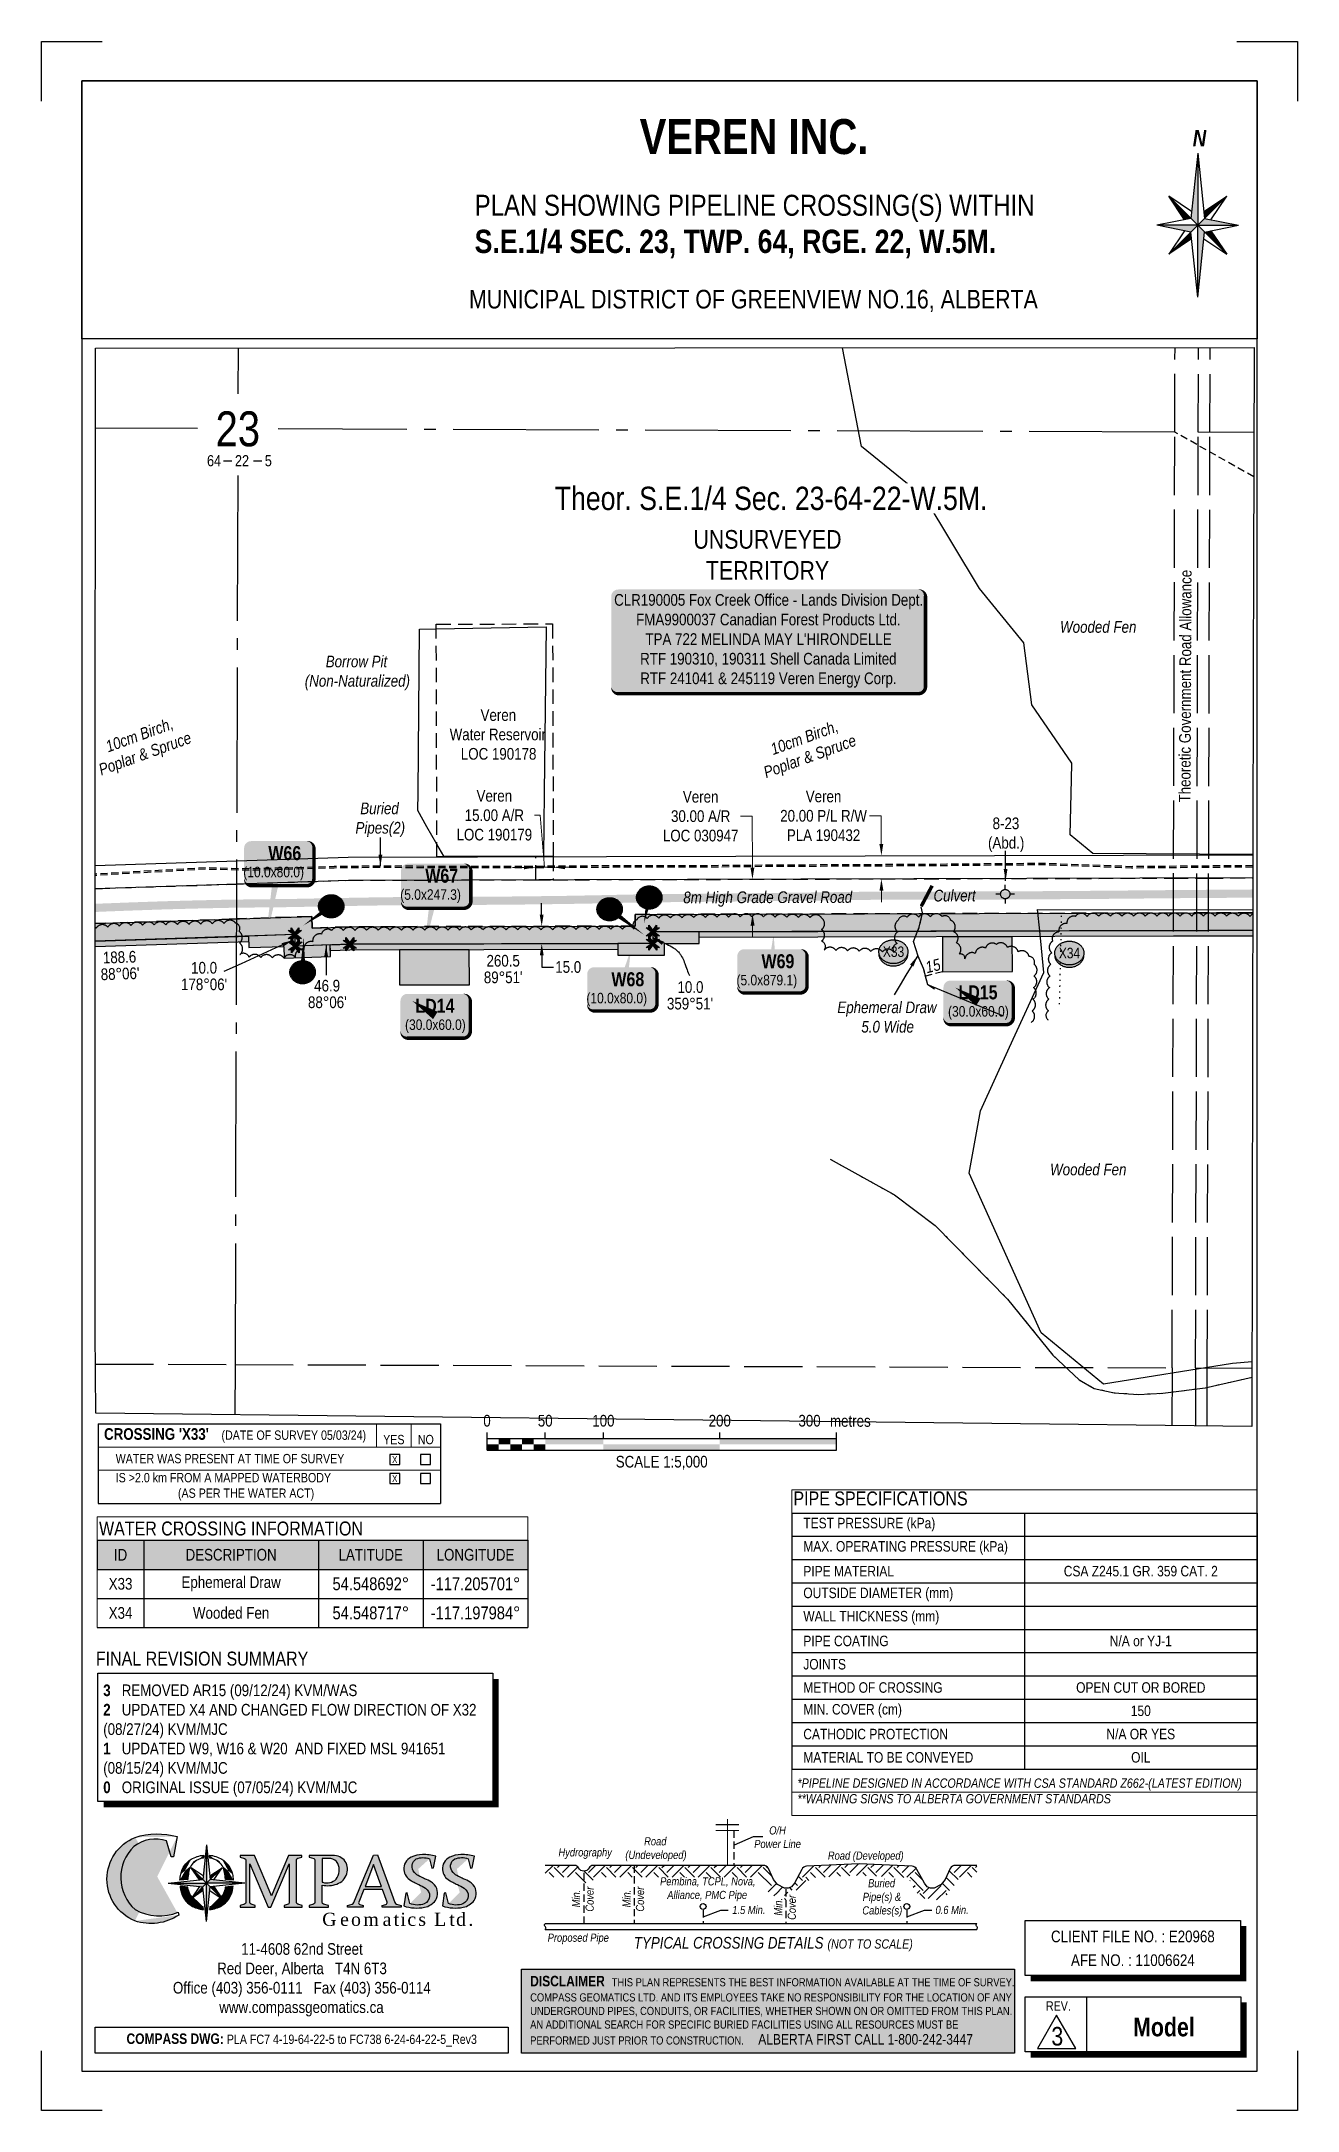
# Paper-space layout 'XING 17' of a CAD drawing. Extents: x -2321 to -1242, y 0 to 1778.
# The model-space entities are those that its viewports show. They can reach past a viewport. Long polylines and large blocks are cut down to what shows.
import ezdxf
from ezdxf.enums import TextEntityAlignment as Align

# ---------------------------------------------------------------- set-up
doc = ezdxf.new("R2010")
doc.units = 0
doc.header["$LTSCALE"] = 5
doc.header["$PDSIZE"] = 0.5
for name, pattern in [('0', [1, 1, 0]), ('foc-ACCESSROAD', [3.75, 2.5, -1.25]), ('foc-QUARTERLINE', [33, 25, -3, 2, -3]), ('foc-TIELINE', [1.875, 1.25, -0.625]), ('foc-TOPO', [1, 0.2, -0.8]), ('foc-TOPO-ephemeral', [6.25, 3.125, -0.625, 0.625, -0.625, 0.625, -0.625]), ('foc-UNSURVEYED', [12.5, 10, -2.5]), ('foc-WHEELTRACKS', [2, 0.4, -1.6]), ('UG_PIPE', [1.875, 1.25, -0.625])]:
    doc.linetypes.add(name, pattern=pattern)
doc.layers.get('Defpoints').update_dxf_attribs({"color": 9})
for name, color, linetype in [('10', 1, 'Continuous'), ('9', 3, 'Continuous'), ('AS-PIPE-UG', 44, 'UG_PIPE'), ('AS-PIPE-UG-T', 44, 'Continuous'), ('AS-ROADS', 254, 'Continuous'), ('C-AR', 13, 'foc-ACCESSROAD'), ('C-RW', 13, 'Continuous'), ('C-SYMBOL', 7, 'Continuous'), ('CG-BORDER', 2, 'Continuous'), ('CG-LOGO', 7, 'Continuous'), ('CG-NORTH', 7, 'Continuous'), ('CG-NOTES', 7, 'Continuous'), ('F-WS-S', 190, 'Continuous'), ('L-2', 7, 'Continuous'), ('L-BD1', 253, 'Continuous'), ('L-MON', 1, 'Continuous'), ('L-ROAD-T', 7, 'Continuous'), ('L-SECLBL', 7, 'Continuous'), ('L-SECQ', 8, 'foc-QUARTERLINE'), ('L-TIE', 7, 'foc-TIELINE'), ('L-UNS-T', 3, 'Continuous'), ('L-USEC', 7, 'foc-UNSURVEYED'), ('P-CROSSINGS', 250, 'Continuous'), ('P-ELEVATION', 7, 'Continuous'), ('P-PROPOSED', 10, 'Continuous'), ('P-PROPOSED-H', 21, 'Continuous'), ('P-TEMP-BLOCKS', 250, 'Continuous'), ('P-TEMP-H', 41, 'Continuous'), ('P-TEMP_LOG DECK', 46, 'Continuous'), ('P-TEMP_WORKSPACE', 46, 'Continuous'), ('P-TXT', 4, 'Continuous'), ('S-1', 1, 'Continuous'), ('S-2', 2, 'Continuous'), ('T-BUSH', 110, '0'), ('T-BUSH-T', 110, 'Continuous'), ('T-DRAW', 143, 'foc-TOPO-ephemeral'), ('T-TIE', 201, 'foc-TIELINE'), ('T-VEGETATION-CHANGE', 104, 'foc-TOPO'), ('T-WATER-P3', 160, 'foc-WHEELTRACKS'), ('T-WATER-T', 170, 'Continuous'), ('WETLAND', 143, 'Continuous'), ('WETLAND-T', 146, 'Continuous')]:
    doc.layers.add(name, color=color, linetype=linetype)
for name, color, linetype, lineweight in [('AS-GENERAL', 48, 'Continuous', 18), ('C-AR-T', 13, 'Continuous', 9), ('F-WS-T', 190, 'Continuous', 9), ('T-TEXT', 48, 'Continuous', 18), ('T-TIE-T', 201, 'Continuous', 18)]:
    doc.layers.add(name, color=color, linetype=linetype, lineweight=lineweight)
doc.styles.add('0', font='ARIALN.TTF')
doc.styles.add('100L', font='ARIALN.TTF', dxfattribs={"height": 11})
doc.styles.add('175L', font='ARIALN.TTF', dxfattribs={"height": 20})
doc.styles.add('80', font='ARIALN.TTF', dxfattribs={"height": 10})
doc.styles.add('80CG', font='ARIALN.TTF', dxfattribs={"height": 10})
doc.styles.add('80L', font='ARIALN.TTF', dxfattribs={"height": 10})
doc.styles.add('80LS', font='ARIALNI.TTF', dxfattribs={"height": 10})
doc.styles.add('BOLD', font='ARIALNB.TTF')
doc.styles.add('Crossing', font='ARIALN.TTF', dxfattribs={"height": 10})
doc.styles.add('foc-LtypeFont', font='ARIALN.TTF', dxfattribs={"height": 7.35})
doc.styles.add('SIMPLEX', font='ARIALN.TTF')
doc.styles.get("Standard").update_dxf_attribs({"font": 'ARIALN.TTF'})
doc.linetypes.add('foc-TOPO-flowdirection-NOLINE', pattern='A,0,[">",foc-LtypeFont,S=0.3,R=0,X=0,Y=-0.945],-20,[">",foc-LtypeFont,S=0.3,R=0,X=0,Y=-0.945],0', length=20)
doc.dimstyles.new('Compass 5 000', dxfattribs={"dimscale": 5, "dimtxt": 9, "dimasz": 2, "dimexe": 0.2, "dimexo": 0.0625, "dimgap": 0.5, "dimtad": 0, "dimtih": 1, "dimtoh": 1, "dimzin": 0, "dimdsep": 46, "dimtxsty": '80CG', "dimcen": 0.1, "dimse1": 1, "dimse2": 1, "dimclrd": 256, "dimclrt": 256, "dimaunit": 1, "dimadec": 4, "dimazin": 0, "dimtfac": 0.06, "dimtofl": 0, "dimtmove": 0, "dimatfit": 1, "dimfxl": 0.2, "dimtolj": 1, "dimtzin": 0, "dimlwd": -1, "dimarcsym": 0})

psp = doc.layouts.new('XING 17')

# ---------------------------------------------------------------- texts
at = {"insert": (-2076.3, 1711.2), "char_height": 9, "attachment_point": 1, "style": '80L'}
psp.add_mtext_dynamic_manual_height_columns('\\pi269.16452;{\\fArial Narrow|b1|i0|c0|p34;\\H3.3333x;\\C14;VEREN INC.}\\P\\pi366.2952;\\P\\pi127.36546;{\\H2x;PLAN SHOWING PIPELINE CROSSING(S) WITHIN\\H0.11111x;\\P\\pi143.37333;\\fArial Narrow|b1|i0|c0|p34;\\H9.9999x;S.E.1/4 SEC. 23, TWP. 64, RGE. 22, W.5M.}\\P\\pi366.2952;\\P\\pi365.97665;{\\H0.22222x; \\P\\pi122.54015;\\H8.0001x;MUNICIPAL DISTRICT OF GREENVIEW NO.16, ALBERTA}', width=732.59, gutter_width=45, heights=[0], dxfattribs=at)
at = {"layer": 'CG-NOTES', "insert": (-2268.1, 269.8), "char_height": 10, "attachment_point": 7, "style": '80'}
psp.add_mtext_dynamic_manual_height_columns('{\\fArial Narrow|b1|i0|c0|p34;\\C14;3   }REMOVED AR15 (09/12/24) KVM/WAS {\\fArial Narrow|b1|i0|c0|p34;\\C14;\\P2   }UPDATED X4 AND CHANGED FLOW DIRECTION OF X32 (08/27/24) KVM/MJC {\\fArial Narrow|b1|i0|c0|p34;\\C14;\\P1   }UPDATED W9, W16 & W20  AND FIXED MSL 941651 (08/15/24) KVM/MJC{\\fArial Narrow|b1|i0|c0|p34;\\C14; \\P0}   ORIGINAL ISSUE (07/05/24) KVM/MJC ', width=331.161, gutter_width=45, heights=[0], dxfattribs=at)
at = {"layer": 'CG-NOTES', "attachment_point": 1, "style": '80'}
for s, insert, char_height, width in [('\\pi77.33221;11-4608 62nd Street\\P\\pi56.72512;Red Deer, Alberta   T4N 6T3\\P\\pi18.6726;Office (403) 356-0111   Fax (403) 356-0114\\P\\pi58.50547;www.compassgeomatics.ca', (-2226.9, 143.9), 10, 257.83), ('\\pi25.12575;{\\fArial Narrow|b1|i0|c0|p34;\\H1.125x;\\C14;COMPASS DWG:} PLA FC7 4-19-64-22-5 to FC738 6-24-64-22-5_Rev3', (-2273.2, 66.3), 8, 350.451)]:
    psp.add_mtext(s, dxfattribs=dict(at, insert=insert, char_height=char_height, width=width))

msp = doc.modelspace()

# ---------------------------------------------------------------- texts
at = {"layer": 'AS-PIPE-UG-T', "insert": (486207.7, 6044694.638), "char_height": 9.9948, "attachment_point": 1, "style": '80L'}
msp.add_mtext_dynamic_manual_height_columns('\\pi5.39988;{\\fArial Narrow|b0|i1|c0|p34;Buried \\P\\pi1.26833;Pipes(2)}', width=43.95439, gutter_width=50, heights=[0], dxfattribs=at)
at = {"layer": 'C-AR-T', "insert": (486289.804, 6044774.858), "char_height": 10, "width": 83.00587, "attachment_point": 1, "style": '80L'}
msp.add_mtext('\\pi26.64959;Veren\\P\\pi0.12844;Water Reservoir\\P\\pi9.68847;LOC 190178', dxfattribs=at)
at = {"layer": 'F-WS-T', "insert": (486752.129, 6044681.788), "char_height": 10, "width": 30.59795, "attachment_point": 1, "style": '80L'}
msp.add_mtext('\\pi4.33718;8-23\\P\\pi0.39447;(Abd.)', dxfattribs=at)
at = {"layer": 'L-BD1', "style": '80L'}
for s, rotation, p in [('188.6', 1.8989, (486006.218, 6044561.798)), ('260.5', 0.1504, (486335.883, 6044558.712)), ("88°06'", 1.8989, (486006.69, 6044547.563)), ("89°51'", 0.1504, (486335.92, 6044544.47))]:
    msp.add_text(s, height=9.9947, rotation=rotation, dxfattribs=at).set_placement(p, align=Align.MIDDLE)
at = {"layer": 'L-BD1', "char_height": 9.99471, "attachment_point": 1, "line_spacing_factor": 0.855, "style": '80L'}
for s, insert, width in [("\\pi9.32883;10.0 \\P\\pi0.66356;178°06'", (486058.428, 6044557.686), 39.1516), ("\\pi5.57229;46.9 \\P\\pi0.27837;88°06'", (486167.893, 6044542.298), 32.78389), ("\\pi9.32883;10.0 \\P\\pi0.27837;359°51'", (486476.358, 6044541.122), 39.1516)]:
    msp.add_mtext(s, dxfattribs=dict(at, insert=insert, width=width))
at = {"layer": 'L-ROAD-T', "style": '80L'}
msp.add_text('Theoretic Government Road Allowance', height=10, rotation=89.737655, dxfattribs=at).set_placement((486921.954, 6044794.659), align=Align.MIDDLE_CENTER)
at = {"layer": 'L-UNS-T', "color": 3, "insert": (486563.023, 6044907.334), "char_height": 16, "attachment_point": 5, "style": '80L'}
msp.add_mtext_dynamic_manual_height_columns('UNSURVEYED TERRITORY', width=126.41479, gutter_width=47.5, heights=[0], dxfattribs=at)
at = {"layer": 'T-BUSH-T', "char_height": 9.98955, "attachment_point": 1, "rotation": 20, "style": '80LS'}
for insert in [(485975.137, 6044740.538), (486546.491, 6044738.241)]:
    msp.add_mtext_dynamic_manual_height_columns('\\pi19.19308;10cm Birch, \\P\\pi6.72999;Poplar & Spruce', width=95.95215, gutter_width=50, heights=[0], dxfattribs=dict(at, insert=insert))
at = {"layer": 'T-TEXT', "attachment_point": 1, "rotation": 0.150303, "style": '80LS'}
for s, width, insert, char_height in [('8m High Grade Gravel Road', 145.8379, (486490.687, 6044618.109), 9.99475), ('Culvert', 36.80676, (486705.675, 6044619.661), 9.9948), ('Culvert', 36.80676, (486705.675, 6044619.661), 9.9948)]:
    msp.add_mtext_dynamic_manual_height_columns(s, width=width, gutter_width=50, heights=[0], dxfattribs=dict(at, insert=insert, char_height=char_height))
at = {"layer": 'T-TIE-T', "insert": (486696.067, 6044557.226), "char_height": 9.99475, "attachment_point": 1, "rotation": 14.021035, "style": '80LS'}
msp.add_mtext_dynamic_manual_height_columns('\\pi1.75289;15', width=14.72773, gutter_width=50, heights=[0], dxfattribs=at)
at = {"layer": 'T-WATER-T', "insert": (486622.719, 6044523.683), "char_height": 9.99475, "attachment_point": 1, "style": '80LS'}
msp.add_mtext_dynamic_manual_height_columns('\\pi0.34883;Ephemeral Draw\\P\\pi20.96215;5.0 Wide', width=86.02802, gutter_width=50, heights=[0], dxfattribs=at)
at = {"layer": 'WETLAND-T', "char_height": 10, "attachment_point": 1, "style": '80L'}
for s, insert in [('\\pi12.99667;{\\fArial Narrow|b0|i1|c0|p34;Wooded Fen}', (486801.458, 6044850.538)), ('\\pi18.5492;{\\fArial Narrow|b0|i1|c0|p34;Borrow Pit\\P\\pi0.55806;(Non-Naturalized)}', (486164.875, 6044820.876)), ('\\pi12.99667;{\\fArial Narrow|b0|i1|c0|p34;Wooded Fen}', (486792.888, 6044384.344))]:
    msp.add_mtext_dynamic_manual_height_columns(s, width=89.87465, gutter_width=50, heights=[0], dxfattribs=dict(at, insert=insert))

# ---------------------------------------------------------------- blocks, each defined once
blk = doc.blocks.new('cg-north')
at = {"linetype": 'Continuous'}
for points in [[(-0.3, 62), (-6.2, 6), (-0.3, 0.1)], [(-25.2, 25), (-11.6, 4.9), (-6.2, 6)], [(24.6, 25), (5, 11.8), (5.6, 6)], [(-0.3, 0.1), (-35.5, 0.1), (-6.2, -5.8)], [(5.6, 6), (-0.3, 0.1), (34.9, 0.1)], [(5.6, -5.8), (-0.3, 0.1), (-0.3, -61.7)], [(-5.6, -11.5), (-6.2, -5.8), (-25.2, -24.8)], [(11, -4.7), (5.6, -5.8), (24.6, -24.8)]]:
    blk.add_hatch(color=14, dxfattribs=at).paths.add_polyline_path(points)
at = {"color": 14, "linetype": 'Continuous'}
for p, q in [((-0.3, 62), (-6.2, 6)), ((-0.3, 62), (-0.3, 0.1)), ((-0.3, 62), (5.6, 6)), ((-0.3, 0.1), (-25.2, 25)), ((-11.6, 4.9), (-25.2, 25)), ((-5.6, 11.8), (-25.2, 25)), ((-0.3, 0.1), (24.6, 25)), ((5, 11.8), (24.6, 25)), ((11, 4.9), (24.6, 25)), ((-6.2, 6), (-35.5, 0.1)), ((-0.3, 0.1), (-35.5, 0.1)), ((-6.2, -5.8), (-35.5, 0.1)), ((-0.3, 0.1), (-25.2, -24.8)), ((-0.3, 0.1), (24.6, -24.8)), ((-0.3, -61.7), (-0.3, 0.1)), ((-0.3, 0.1), (34.9, 0.1)), ((5.6, 6), (34.9, 0.1)), ((5.6, -5.8), (34.9, 0.1)), ((-11.6, -4.7), (-25.2, -24.8)), ((-5.6, -11.5), (-25.2, -24.8)), ((-0.3, -61.7), (-6.2, -5.8)), ((-0.3, -61.7), (5.6, -5.8)), ((5, -11.5), (24.6, -24.8)), ((10.9, -4.5), (11, -4.7)), ((11, -4.7), (24.6, -24.8))]:
    blk.add_line(p, q, dxfattribs=at)
at = {"color": 14, "linetype": 'Continuous', "insert": (-10.2, 82), "char_height": 14, "width": 22.782, "attachment_point": 1, "style": '80CG'}
blk.add_mtext('\\pi5.63716;{\\fArial Narrow|b1|i1|c0|p34;N}', dxfattribs=at)
blk = doc.blocks.new('*U173')
at = {"layer": 'Defpoints'}
for p, q in [((0, 1778), (52.2, 1778)), ((0, 1726.5), (0, 1778)), ((1027.2, 1778), (1079.5, 1778)), ((1079.5, 1778), (1079.5, 1726.5)), ((0, 0), (0, 51.5)), ((1079.5, 51.5), (1079.5, 0)), ((52.2, 0), (0, 0)), ((1079.5, 0), (1027.2, 0))]:
    blk.add_line(p, q, dxfattribs=at)
at = {"layer": 'S-1'}
for p, q in [((0, 1778), (0, 1778)), ((1079.5, 1778), (1079.5, 1778)), ((0, 0), (0, 0)), ((1079.5, 0), (1079.5, 0))]:
    blk.add_line(p, q, dxfattribs=at)
at = {"layer": 'S-2'}
blk.add_lwpolyline([(34.7, 34), (1044.7, 34), (1044.7, 1744), (34.7, 1744)], close=True, dxfattribs=at)
at = {"style": '80', "flags": 1}
blk.add_attdef('PAGENUMBER', (52.2, 51.5), '', height=10, rotation=90, dxfattribs=at)
blk = doc.blocks.new('c_logo')
h = blk.add_hatch(color=256)
edge = h.paths.add_edge_path()
edge.add_arc((-141.8, -18.9), 63, 74.1661, 107.5113, ccw=False)
edge.add_line((-124.6, 41.7), (-127.8, 24.4))
edge.add_line((-127.8, 24.4), (-129.9, 24.3))
edge.add_line((-129.9, 24.3), (-133.7, 38))
edge.add_arc((-143.5, 10.5), 29.1, 70.3832, 129.1598)
edge.add_arc((-136.2, 6.6), 36.9, 134.0613, 228.3206)
edge.add_arc((-139.8, 16.8), 43.2, 241.0325, 291.7344)
edge.add_line((-123.8, -23.3), (-123.3, -25.7))
edge.add_arc((-147.3, 10.4), 43.4, 251.5179, 303.5841, ccw=False)
edge.add_arc((-146.1, 5.2), 38.8, 112.1026, 247.4698, ccw=False)
h = blk.add_hatch(color=256)
edge = h.paths.add_edge_path()
edge.add_arc((-89, 1.8), 33.4, 166.6682, 175.6601, ccw=False)
edge.add_arc((-102.3, 5.6), 19.6, 121.6531, 168.6953, ccw=False)
edge.add_arc((-99.6, 0.9), 25, 95.0736, 121.1383, ccw=False)
edge.add_line((-101.8, 25.8), (-102.1, 23.3))
edge.add_arc((-99.9, 6.4), 17.1, 97.444, 127.0912)
edge.add_arc((-98.7, 8.4), 16.4, 134.7148, 171.0442)
edge.add_arc((-73.8, 3.2), 41.8, 169.3159, 177.5034)
edge.add_line((-115.5, 5), (-122.3, 4.3))
at = {"linetype": 'Continuous'}
for points in [[(-99.4, 34.7), (-102.5, 4.9), (-99.4, 1.7)], [(-99.4, 1.7), (-132.4, 1.7), (-102.5, -1.4)], [(-112.7, 15), (-105.6, 4.5), (-102.5, 4.9)], [(-96.3, 4.9), (-99.4, 1.7), (-66.4, 1.7)], [(-96.3, -1.4), (-99.4, 1.7), (-99.4, -31.3)], [(-86.1, 15), (-96.6, 7.9), (-96.3, 4.9)], [(-102.2, -4.5), (-102.5, -1.4), (-112.7, -11.6)], [(-93.2, -1.1), (-96.3, -1.4), (-86.1, -11.6)]]:
    blk.add_hatch(color=14, dxfattribs=at).paths.add_polyline_path(points)
h = blk.add_hatch(color=256)
edge = h.paths.add_edge_path()
edge.add_arc((-99.1, 0.9), 25, 58.8617, 85.0803, ccw=False)
edge.add_arc((-96.4, 5.6), 19.6, 11.3047, 58.3469, ccw=False)
edge.add_arc((-109.7, 1.8), 33.4, 4.3278, 13.3318, ccw=False)
edge.add_line((-76.4, 4.3), (-83.2, 5))
edge.add_arc((-124.9, 3.2), 41.8, 2.487, 10.6841)
edge.add_arc((-100.1, 8.4), 16.4, 8.9558, 45.2852)
edge.add_arc((-98.8, 6.4), 17.1, 52.9088, 82.7833)
edge.add_line((-96.7, 23.3), (-97, 25.8))
h = blk.add_hatch(color=256)
edge = h.paths.add_edge_path()
edge.add_line((-48.6, 2.5), (-58.3, 25.6))
edge.add_line((-58.3, 25.6), (-70.6, 25.6))
edge.add_line((-70.6, 25.6), (-70.6, 24.2))
edge.add_line((-70.6, 24.2), (-66.8, 23))
edge.add_arc((-67.2, 21.6), 1.5, 0, 72.6157, ccw=False)
edge.add_line((-65.7, 21.6), (-65.7, 2.5))
edge.add_line((-65.7, 2.5), (-65.7, -14.9))
edge.add_arc((-67.2, -14.9), 1.5, -73.424, 0, ccw=False)
edge.add_line((-66.8, -16.3), (-70.5, -17.4))
edge.add_line((-70.5, -17.4), (-70.5, -18.9))
edge.add_line((-70.5, -18.9), (-57.6, -18.9))
edge.add_line((-57.6, -18.9), (-57.6, -17.5))
edge.add_line((-57.6, -17.5), (-61.1, -16.4))
edge.add_arc((-60.6, -15), 1.5, 180, 252.4646, ccw=False)
edge.add_line((-62.1, -15), (-62.1, 2.5))
edge.add_line((-62.1, 2.5), (-62.1, 18.4))
edge.add_line((-62.1, 18.4), (-46.4, -18.9))
edge.add_line((-46.4, -18.9), (-44.1, -18.9))
edge.add_line((-44.1, -18.9), (-35, 2.5))
edge.add_line((-35, 2.5), (-28.3, 18.3))
edge.add_line((-28.3, 18.3), (-28.3, 2.5))
edge.add_line((-28.3, 2.5), (-28.3, -15))
edge.add_arc((-29.8, -15), 1.5, -73.424, 0, ccw=False)
edge.add_line((-29.4, -16.4), (-32.7, -17.4))
edge.add_line((-32.7, -17.4), (-32.7, -18.9))
edge.add_line((-32.7, -18.9), (-17.3, -18.9))
edge.add_line((-17.3, -18.9), (-17.3, -17.5))
edge.add_line((-17.3, -17.5), (-21, -16.3))
edge.add_arc((-20.5, -14.9), 1.5, 180, 252.4646, ccw=False)
edge.add_line((-22, -14.9), (-22, 2.5))
edge.add_line((-22, 2.5), (-22, 21.7))
edge.add_arc((-20.5, 21.7), 1.5, 107.3843, 180, ccw=False)
edge.add_line((-21, 23.1), (-17.4, 24.2))
edge.add_line((-17.4, 24.2), (-17.4, 25.6))
edge.add_line((-17.4, 25.6), (-29.1, 25.6))
edge.add_line((-29.1, 25.6), (-38.8, 2.5))
edge.add_line((-38.8, 2.5), (-43.7, -9.1))
edge.add_line((-43.7, -9.1), (-48.6, 2.5))
h = blk.add_hatch(color=256)
h.paths.add_polyline_path([(7.6, 25.6), (-11.1, 25.6), (-11.1, 24.2), (-7.3, 23, -0.326805), (-6.3, 21.6), (-6.3, -14.9, -0.331803), (-7.4, -16.3), (-11.1, -17.4), (-11.1, -18.9), (5.3, -18.9), (5.3, -17.5), (1, -16.2, -0.327162), (0, -14.7), (0, 0, 0.135693), (12.6, 1, 0.518306), (18.8, 21.8, 0.201798)])
h.paths.add_polyline_path([(0, 22.9, -0.05909), (7.3, 22.8, -0.236459), (13.3, 18.7, -0.297964), (11.9, 5.1, -0.269959), (0.5, 2.5, -0.011455), (0, 2.6)], flags=16)
h = blk.add_hatch(color=256)
h.paths.add_polyline_path([(47.4, 26.1), (44.1, 25.8), (34.4, 2.5), (27.1, -15, -0.225541), (25.7, -16.2), (21.8, -17.4), (21.8, -18.9), (34.7, -18.9), (35.3, -18.9), (35.3, -17.5), (32.4, -16.6, -0.43446), (31.4, -14.6), (35.8, -3.6), (51.8, -3.6), (55.7, -14.5, -0.430441), (54.7, -16.5), (51.5, -17.4), (51.5, -18.9), (67.8, -18.9), (67.8, -17.5), (63.9, -16.3, -0.232291), (62.4, -14.9), (56.1, 2.5)])
h.paths.add_polyline_path([(44.1, 17.7), (49.6, 2.5), (50.9, -1.1), (36.8, -1.1), (38.2, 2.5)], flags=16)
h = blk.add_hatch(color=256)
edge = h.paths.add_edge_path()
edge.add_arc((103.3, 50.8), 54.1, 243.1997, 248.1345)
edge.add_arc((69.9, -30.2), 33.5, 55.7647, 66.7239, ccw=False)
edge.add_arc((84.5, -9), 7.7, -65.6478, 57.1428, ccw=False)
edge.add_arc((81.8, 0.7), 17.7, 248.3428, 289.4425, ccw=False)
edge.add_line((75.3, -15.8), (73.1, -6.7))
edge.add_line((73.1, -6.7), (71.7, -6.9))
edge.add_line((71.7, -6.9), (70.1, -17.8))
edge.add_arc((81.2, 14.2), 33.9, 250.8905, 281.4155)
edge.add_arc((84.6, -3.1), 16.2, 281.7683, 321.9948)
edge.add_arc((87.3, -7), 11.8, 328.8789, 398.35)
edge.add_arc((79.7, -17.6), 24.7, 46.7096, 54.4302)
edge.add_arc((79.7, -17.6), 24.7, 54.4302, 70.3091)
edge.add_arc((139.4, 119.6), 125, 243.6166, 245.7228, ccw=False)
edge.add_arc((89.5, 20.6), 14.2, 223.2297, 246.3738, ccw=False)
edge.add_arc((84.7, 16.1), 7.62, 121.2723, 223.353, ccw=False)
edge.add_arc((86.6, 7.5), 16.2, 69.6826, 111.1397, ccw=False)
edge.add_line((92.2, 22.7), (94.3, 14.7))
edge.add_line((94.3, 14.7), (95.6, 14.9))
edge.add_line((95.6, 14.9), (97.6, 24.9))
edge.add_arc((87.2, -14.4), 40.7, 75.2956, 91.6843)
edge.add_arc((86, 5.6), 20.7, 89.7518, 117.221)
edge.add_arc((80.5, 14.4), 10.4, 112.8657, 186.9967)
edge.add_arc((81.9, 14.2), 11.8, 185.0082, 240.0685)
edge.add_arc((103.3, 50.8), 54.1, 239.829, 243.1997)
h = blk.add_hatch(color=256)
edge = h.paths.add_edge_path()
edge.add_arc((136.5, 50.8), 54.1, 243.1997, 248.1345)
edge.add_arc((103.1, -30.2), 33.5, 55.7647, 66.7239, ccw=False)
edge.add_arc((117.7, -9), 7.7, -65.6478, 57.1428, ccw=False)
edge.add_arc((115, 0.7), 17.7, 248.3428, 289.4425, ccw=False)
edge.add_line((108.5, -15.8), (106.3, -6.7))
edge.add_line((106.3, -6.7), (104.8, -6.9))
edge.add_line((104.8, -6.9), (103.3, -17.8))
edge.add_arc((114.4, 14.2), 33.9, 250.8905, 281.4155)
edge.add_arc((117.8, -3.1), 16.2, 281.7683, 321.9948)
edge.add_arc((120.5, -7), 11.8, 328.8789, 398.35)
edge.add_arc((112.8, -17.6), 24.7, 46.7096, 54.4302)
edge.add_arc((112.8, -17.6), 24.7, 54.4302, 70.3091)
edge.add_arc((172.5, 119.6), 125, 243.6166, 245.7228, ccw=False)
edge.add_arc((122.7, 20.6), 14.2, 223.2297, 246.3738, ccw=False)
edge.add_arc((117.9, 16.1), 7.62, 121.2723, 223.353, ccw=False)
edge.add_arc((119.8, 7.5), 16.2, 69.6826, 111.1397, ccw=False)
edge.add_line((125.4, 22.7), (127.5, 14.7))
edge.add_line((127.5, 14.7), (128.8, 14.9))
edge.add_line((128.8, 14.9), (130.8, 24.9))
edge.add_arc((120.4, -14.4), 40.7, 75.2956, 91.6843)
edge.add_arc((119.2, 5.6), 20.7, 89.7518, 117.221)
edge.add_arc((113.7, 14.4), 10.4, 112.8657, 186.9967)
edge.add_arc((115.1, 14.2), 11.8, 185.0082, 240.0685)
edge.add_arc((136.5, 50.8), 54.1, 239.829, 243.1997)
h = blk.add_hatch(color=256)
edge = h.paths.add_edge_path()
edge.add_arc((-89, 3), 33.4, 186.7164, 193.3318)
edge.add_arc((-102.3, -0.8), 19.6, 191.3047, 238.3469)
edge.add_arc((-99.6, 3.9), 25, 238.8617, 264.5936)
edge.add_line((-102, -21), (-102.2, -18.5))
edge.add_arc((-99.9, -1.6), 17.1, 232.9088, 262.0641, ccw=False)
edge.add_arc((-98.7, -3.6), 16.4, 188.9558, 225.2852, ccw=False)
edge.add_arc((-73.8, 1.6), 41.8, 184.3813, 190.6841, ccw=False)
edge.add_line((-115.5, -1.6), (-122.2, -0.9))
h = blk.add_hatch(color=256)
edge = h.paths.add_edge_path()
edge.add_arc((-124.9, 1.6), 41.8, 349.3159, 355.6284, ccw=False)
edge.add_arc((-100.1, -3.6), 16.4, 314.7148, 351.0442, ccw=False)
edge.add_arc((-98.8, -1.6), 17.1, 277.7082, 307.0912, ccw=False)
edge.add_line((-96.5, -18.5), (-96.8, -21))
edge.add_arc((-99.1, 3.9), 25, 275.2524, 301.1383)
edge.add_arc((-96.4, -0.8), 19.6, 301.6531, 348.6953)
edge.add_arc((-109.7, 3), 33.4, 346.6682, 353.2958)
edge.add_line((-76.6, -0.9), (-83.3, -1.6))
at = {"color": 14, "linetype": 'Continuous'}
for p, q in [((-99.4, 34.7), (-102.5, 4.9)), ((-99.4, 34.7), (-99.4, 1.7)), ((-99.4, 34.7), (-96.3, 4.9)), ((-132.4, 1.7), (-102.5, 4.9)), ((-132.4, 1.7), (-102.5, -1.4)), ((-132.4, 1.7), (-99.4, 1.7)), ((-99.4, 1.7), (-112.7, 15)), ((-105.6, 4.5), (-112.7, 15)), ((-102.2, 7.9), (-112.7, 15)), ((-99.4, 1.7), (-112.7, -11.6)), ((-99.4, 1.7), (-86.1, 15)), ((-66.4, 1.7), (-99.4, 1.7)), ((-99.4, 1.7), (-86.1, -11.6)), ((-99.4, -31.3), (-99.4, 1.7)), ((-96.6, 7.9), (-86.1, 15)), ((-66.4, 1.7), (-96.3, 4.9)), ((-66.4, 1.7), (-96.3, -1.4)), ((-93.2, 4.5), (-86.1, 15)), ((-105.6, -1.1), (-112.7, -11.6)), ((-102.2, -4.5), (-112.7, -11.6)), ((-99.4, -31.3), (-102.5, -1.4)), ((-99.4, -31.3), (-96.3, -1.4)), ((-96.6, -4.5), (-86.1, -11.6)), ((-93.2, -1.1), (-86.1, -11.6))]:
    blk.add_line(p, q, dxfattribs=at)
at = {"flags": 128}
for points in [[(-160.8, 41.1, -0.146532), (-124.6, 41.7), (-127.8, 24.4), (-129.9, 24.3), (-133.7, 38, 0.262236), (-161.9, 33.1, 0.436158), (-160.8, -21, 0.22491), (-123.8, -23.3), (-123.3, -25.7, -0.231173), (-161, -30.7, -0.670499)], [(-122.3, 4.3, -0.039254), (-121.5, 9.5, -0.208192), (-112.6, 22.3, -0.114221), (-101.8, 25.8), (-102.1, 23.3, 0.130087), (-110.2, 20, 0.159858), (-114.8, 10.9, 0.03574), (-115.5, 5)], [(-97, 25.8, -0.114902), (-86.2, 22.3, -0.208192), (-77.2, 9.5, -0.039307), (-76.4, 4.3), (-83.2, 5, 0.035782), (-83.9, 10.9, 0.159858), (-88.5, 20, 0.131095), (-96.7, 23.3)], [(-48.6, 2.5), (-58.3, 25.6), (-70.6, 25.6), (-70.6, 24.2), (-66.8, 23, -0.327892), (-65.7, 21.6), (-65.7, 2.5), (-65.7, -14.9, -0.331803), (-66.8, -16.3), (-70.5, -17.4), (-70.5, -18.9), (-57.6, -18.9), (-57.6, -17.5), (-61.1, -16.4, -0.327162), (-62.1, -15), (-62.1, 2.5), (-62.1, 18.4), (-46.4, -18.9), (-44.1, -18.9), (-35, 2.5), (-28.3, 18.3), (-28.3, 2.5), (-28.3, -15, -0.331803), (-29.4, -16.4), (-32.7, -17.4), (-32.7, -18.9), (-17.3, -18.9), (-17.3, -17.5), (-21, -16.3, -0.327162), (-22, -14.9), (-22, 2.5), (-22, 21.7, -0.327892), (-21, 23.1), (-17.4, 24.2), (-17.4, 25.6), (-29.1, 25.6), (-38.8, 2.5), (-43.7, -9.1)], [(78.9, 2.5, 0.021535), (83.1, 0.5, -0.047855), (88.7, -2.5, -0.593701), (87.7, -16, -0.181278), (75.3, -15.8), (73.1, -6.7), (71.7, -6.9), (70.1, -17.8, 0.133984), (87.9, -19, 0.177346), (97.4, -13.1, 0.312763), (96.6, 0.4, 0.0337), (94, 2.5, 0.069396), (88, 5.6, -0.00919), (83.8, 7.6, -0.10133), (79.2, 10.9, -0.477408), (80.8, 22.6, -0.18289), (92.2, 22.7), (94.3, 14.7), (95.6, 14.9), (97.6, 24.9, 0.071631), (86.1, 26.3, 0.120434), (76.5, 24, 0.335231), (70.2, 13.1, 0.244978), (76.1, 4, 0.014709)], [(112.1, 2.5, 0.021535), (116.3, 0.5, -0.047855), (121.9, -2.5, -0.593701), (120.9, -16, -0.181278), (108.5, -15.8), (106.3, -6.7), (104.8, -6.9), (103.3, -17.8, 0.133984), (121.1, -19, 0.177346), (130.6, -13.1, 0.312763), (129.8, 0.4, 0.0337), (127.2, 2.5, 0.069396), (121.2, 5.6, -0.00919), (117, 7.6, -0.10133), (112.4, 10.9, -0.477408), (113.9, 22.6, -0.18289), (125.4, 22.7), (127.5, 14.7), (128.8, 14.9), (130.8, 24.9, 0.071631), (119.2, 26.3, 0.120434), (109.7, 24, 0.335231), (103.4, 13.1, 0.244978), (109.3, 4, 0.014709)], [(-122.2, -0.9, 0.028873), (-121.5, -4.7, 0.208192), (-112.6, -17.5, 0.11275), (-102, -21), (-102.2, -18.5, -0.127905), (-110.2, -15.2, -0.159858), (-114.8, -6.1, -0.027508), (-115.5, -1.6)], [(-83.3, -1.6, -0.02755), (-83.9, -6.1, -0.159858), (-88.5, -15.2, -0.128915), (-96.5, -18.5), (-96.8, -21, 0.113431), (-86.2, -17.5, 0.208192), (-77.2, -4.7, 0.028926), (-76.6, -0.9)]]:
    blk.add_lwpolyline(points, format="xyb", close=True, dxfattribs=at)
for points in [[(-11.1, -18.9), (5.3, -18.9), (5.3, -17.5), (1, -16.2, -0.327162), (0, -14.7), (0, 0, 0.135693), (12.6, 1, 0.518306), (18.8, 21.8, 0.201798), (7.6, 25.6), (-11.1, 25.6), (-11.1, 24.2), (-7.3, 23, -0.326805), (-6.3, 21.6), (-6.3, -14.9, -0.331803), (-7.4, -16.3), (-11.1, -17.4), (-11.1, -18.9), (1.8, -18.9)], [(0.5, 2.5, 0.269959), (11.9, 5.1, 0.297964), (13.3, 18.7, 0.236459), (7.3, 22.8, 0.05909), (0, 22.9), (0, 2.6, 0.011455), (0.5, 2.5, 0.011455)], [(34.7, -18.9), (21.8, -18.9), (21.8, -17.4), (25.7, -16.2, 0.225541), (27.1, -15), (34.4, 2.5), (44.1, 25.8), (47.4, 26.1), (56.1, 2.5), (62.4, -14.9, 0.232291), (63.9, -16.3), (67.8, -17.5), (67.8, -18.9), (51.5, -18.9), (51.5, -17.4), (54.7, -16.5, 0.430441), (55.7, -14.5), (51.8, -3.6), (35.8, -3.6), (31.4, -14.6, 0.43446), (32.4, -16.6), (35.3, -17.5), (35.3, -18.9), (21.8, -18.9)]]:
    blk.add_lwpolyline(points, format="xyb", dxfattribs=at)
blk.add_lwpolyline([(50.9, -1.1), (49.6, 2.5), (44.1, 17.7), (38.2, 2.5), (36.8, -1.1)], close=True, dxfattribs=at)
at = {"insert": (0, -23.7), "char_height": 11.25, "width": 132.416, "attachment_point": 1, "style": '80CG'}
blk.add_mtext('{\\fBook Antiqua|b0|i0|c0|p18;\\T1.25;Geomatics Ltd.}', dxfattribs=at)
blk = doc.blocks.new('*U174')
at = {"layer": 'CG-NOTES'}
h = blk.add_hatch(dxfattribs=at)
h.set_pattern_fill('EARTH', color=256, scale=2.5, angle=45)
h.set_pattern_definition([(45, (-342.701, 88.198), (2e-15, 22.45064), [15.875, -15.875]), (45, (-346.91, 92.408), (2e-15, 22.45064), [15.875, -15.875]), (45, (-351.12, 96.617), (2e-15, 22.45064), [15.875, -15.875]), (135, (-351.12, 99.424), (-22.45064, 2e-15), [15.875, -15.875]), (135, (-346.91, 103.633), (-22.45064, 2e-15), [15.875, -15.875]), (135, (-342.701, 107.843), (-22.45064, 2e-15), [15.875, -15.875])])
edge = h.paths.add_edge_path()
edge.add_line((15.1, 1.3), (15.1, 3.7))
edge.add_line((15.1, 3.7), (22.6, 3.7))
edge.add_line((22.6, 3.7), (22.6, -1.3))
edge.add_line((22.6, -1.3), (25.5, -1.3))
edge.add_line((25.5, -1.3), (25.5, 7.1))
edge.add_line((25.5, 7.1), (34.7, 7.1))
edge.add_line((34.7, 7.1), (34.7, 1.6))
edge.add_line((34.7, 1.6), (35.1, 1.8))
edge.add_line((35.1, 1.8), (39.6, 7.4))
edge.add_line((39.6, 7.4), (45, 17.7))
edge.add_line((45, 17.7), (87, 19.7))
edge.add_line((87, 19.7), (129, 17.7))
edge.add_line((129, 17.7), (134.5, 7.4))
edge.add_line((134.5, 7.4), (139, 1.8))
edge.add_line((139, 1.8), (146, -1.3))
edge.add_line((146, -1.3), (153.7, -1.3))
edge.add_line((153.7, -1.3), (164.1, 3.9))
edge.add_line((164.1, 3.9), (169.5, 11.1))
edge.add_line((169.5, 11.1), (172.9, 18.3))
edge.add_line((172.9, 18.3), (188, 18.3))
edge.add_line((188, 18.3), (188, 28.3))
edge.add_line((188, 28.3), (169.7, 28.3))
edge.add_arc((169.7, 23.3), 5, 90, 154.7868)
edge.add_line((165.2, 25.5), (160.9, 16.3))
edge.add_line((160.9, 16.3), (157.5, 11.8))
edge.add_line((157.5, 11.8), (151.3, 8.7))
edge.add_line((151.3, 8.7), (148.2, 8.7))
edge.add_line((148.2, 8.7), (145.3, 10))
edge.add_line((145.3, 10), (142.9, 12.9))
edge.add_line((142.9, 12.9), (136.5, 24.9))
edge.add_arc((132.1, 22.6), 5, 27.9925, 87.3009)
edge.add_line((132.3, 27.6), (87, 29.7))
edge.add_line((87, 29.7), (41.7, 27.6))
edge.add_arc((42, 22.6), 5, 92.6991, 152.0075)
edge.add_line((37.6, 24.9), (31.2, 12.9))
edge.add_line((31.2, 12.9), (28.8, 10))
edge.add_line((28.8, 10), (25.9, 8.7))
edge.add_line((25.9, 8.7), (22.7, 8.7))
edge.add_line((22.7, 8.7), (16.6, 11.8))
edge.add_line((16.6, 11.8), (13.2, 16.3))
edge.add_line((13.2, 16.3), (8.9, 25.5))
edge.add_arc((4.4, 23.3), 5, 25.2132, 90)
edge.add_line((4.4, 28.3), (-141.6, 28.3))
edge.add_arc((-141.6, 24.3), 4, 90, 153.6122)
edge.add_arc((-149.7, 28.3), 5, 206.3878, 333.6122, ccw=False)
edge.add_arc((-157.8, 24.3), 4, 26.3878, 90)
edge.add_line((-157.8, 28.3), (-182.8, 28.3))
edge.add_line((-182.8, 28.3), (-182.8, 18.3))
edge.add_line((-182.8, 18.3), (-160.9, 18.3))
edge.add_arc((-149.7, 28.3), 15, 221.8103, 318.1897)
edge.add_line((-138.5, 18.3), (1.2, 18.3))
edge.add_line((1.2, 18.3), (4.6, 11.1))
edge.add_line((4.6, 11.1), (10, 3.9))
edge.add_line((10, 3.9), (15.1, 1.3))
at = {"flags": 128}
for points in [[(-183, -26.7, 0.098196), (-182.5, -25.8, 0.115025), (-182.5, -25, 0.189102), (-183, -24.2, -0.189102), (-183.5, -23.3, -0.115025), (-183.4, -22.5, -0.098196), (-183, -21.7)], [(188, -26.7, 0.098196), (188.4, -25.8, 0.115025), (188.5, -25, 0.189102), (188, -24.2, -0.189102), (187.5, -23.3, -0.115025), (187.5, -22.5, -0.098196), (188, -21.7)]]:
    blk.add_lwpolyline(points, format="xyb", dxfattribs=at)
at = {"layer": 'CG-NOTES', "const_width": 1, "flags": 128}
for points in [[(-36.3, 63.3), (-16.3, 63.3)], [(-36.3, 58.3), (-16.3, 58.3)], [(-26.3, 28.3), (-26.3, 68.3)]]:
    blk.add_lwpolyline(points, dxfattribs=at)
at = {"layer": 'CG-NOTES', "flags": 128}
for points in [[(-20.2, 46.1), (-3.9, 53.2), (4, 53.2)], [(-47.2, -16), (-32.1, -10.3), (-25.7, -10.3)], [(127.8, -16), (143, -10.3), (149.3, -10.3)], [(-183, -21.7), (188, -21.7)], [(-183, -26.7), (188, -26.7)]]:
    blk.add_lwpolyline(points, dxfattribs=at)
blk.add_lwpolyline([(188, 28.3), (169.7, 28.3, 0.290464), (165.2, 25.5), (160.9, 16.3), (157.5, 11.8), (151.3, 8.7), (148.2, 8.7), (145.3, 10), (142.9, 12.9), (136.5, 24.9, 0.264717), (132.3, 27.6), (87, 29.7), (41.7, 27.6, 0.264717), (37.6, 24.9), (31.2, 12.9), (28.8, 10), (25.9, 8.7), (22.7, 8.7), (16.6, 11.8), (13.2, 16.3), (8.9, 25.5, 0.290464), (4.4, 28.3), (-141.6, 28.3, 0.284915), (-145.2, 26.1, -0.620174), (-154.2, 26.1, 0.284915), (-157.8, 28.3), (-182.8, 28.3)], format="xyb", dxfattribs=at)
at = {"layer": 'CG-NOTES'}
for centre in [(-47.2, -7), (127.8, -7)]:
    blk.add_circle(centre, 2.5, dxfattribs=at)
at = {"layer": 'T-TIE'}
for p, q in [((-20.8, 58.3), (-20.8, 28.3)), ((-149.8, 22), (-149.8, -21.7)), ((-106.5, 28.3), (-106.5, -21.7)), ((23.9, 7.9), (23.9, -21.7)), ((-47.2, -10.3), (-47.2, -21.7)), ((127.8, -10.3), (127.8, -21.7))]:
    blk.add_line(p, q, dxfattribs=at)
at = {"layer": 'CG-NOTES', "attachment_point": 1}
for s, width, gutter_width, insert, char_height, style in [('\\pi13.10151;{\\fArial Narrow|b0|i1|c0|p34;O/H\\P\\pi0.22838;Power Line}', 39.983, 47.5, (-3.5, 61.9), 7, '80'), ('\\pi0.20212;{\\fArial Narrow|b0|i1|c0|p34;Hydrography}', 46.463, 47.5, (-171.7, 43), 7, '80'), ('\\pi16.51556;{\\fArial Narrow|b0|i1|c0|p34;Road\\P\\pi0.37402;(Undeveloped)}', 52.202, 47.5, (-114.4, 52.5), 7, '80'), ('\\pi8.62598;{\\fArial Narrow|b0|i1|c0|p34;Road (Developed)}', 81.474, 47.5, (51.4, 40.2), 7, '80'), ('\\pi0.22838;{\\fArial Narrow|b0|i1|c0|p34;Pembina, TCPL, Nova,\\P\\pi6.41665;Alliance, PMC Pipe}', 81.267, 47.5, (-84.4, 18.1), 7, '80'), ('\\pi8.66471;{\\fArial Narrow|b0|i1|c0|p34;Buried \\P\\pi4.04261;Pipe(s) &\\P\\pi3.71553;Cables(s)}', 40.55, 47.5, (85.9, 16.5), 7, '80'), ('\\pi0.62947;{\\fArial Narrow|b0|i1|c0|p34;1.5 Min.}', 27.803, 47.5, (-22.8, -6.5), 7, '80'), ('\\pi0.31911;{\\fArial Narrow|b0|i1|c0|p34;0.6 Min.}', 27.803, 47.5, (152.2, -6.5), 7, '80'), ('\\pi0.22838;{\\fArial Narrow|b0|i1|c0|p34;Proposed Pipe}', 52.475, 47.5, (-181, -30.3), 7, '80'), ('\\pi1.9472;{\\fArial Narrow|b0|i1|c0|p34;\\H0.90909x;TYPICAL CROSSING DETAILS\\H1.1x; \\H0.72727x;(NOT TO SCALE)}', 241.785, 55, (-108.7, -33.2), 11, '100L')]:
    blk.add_mtext_dynamic_manual_height_columns(s, width=width, gutter_width=gutter_width, heights=[0], dxfattribs=dict(at, insert=insert, char_height=char_height, style=style))
at = {"layer": 'CG-NOTES', "char_height": 7, "attachment_point": 1, "rotation": 90, "style": '80'}
for insert in [(-159.9, -11.8), (-116.6, -11.8), (13.8, -18.9)]:
    blk.add_mtext_dynamic_manual_height_columns('\\pi4.09366;{\\fArial Narrow|b0|i1|c0|p34;Min.\\P\\pi0.39789;Cover}', width=22.154, gutter_width=47.5, heights=[0], dxfattribs=dict(at, insert=insert))
blk = doc.blocks.new('*T206')
at = {"layer": 'CG-NOTES', "color": 0, "lineweight": -2, "transparency": 16777216}
for p, q in [((0, -20), (200, -20)), ((0, -20), (0, -240)), ((200, -20), (200, -240)), ((400, -20), (400, -240)), ((0, -40), (400, -40)), ((0, -60), (400, -60)), ((0, -80), (400, -80)), ((0, -100), (400, -100)), ((0, -120), (400, -120)), ((0, -140), (400, -140)), ((0, -160), (400, -160)), ((0, -180), (400, -180)), ((0, -200), (400, -200)), ((0, -220), (400, -220)), ((0, -240), (400, -240))]:
    blk.add_line(p, q, dxfattribs=at)
at = {"layer": 'CG-NOTES', "color": 0, "linetype": 'ByBlock', "lineweight": -2, "transparency": 16777216}
blk.add_line((200, -20), (400, -20), dxfattribs=at)
at = {"layer": 'Defpoints', "color": 8, "linetype": 'ByBlock', "lineweight": 0, "transparency": 16777216}
for p, q in [((0, 0), (400, 0)), ((0, 0), (0, -20)), ((400, 0), (400, -20)), ((0, -240), (0, -280)), ((400, -240), (400, -280)), ((0, -260), (400, -260)), ((0, -280), (400, -280))]:
    blk.add_line(p, q, dxfattribs=at)
at = {"layer": 'CG-NOTES', "color": 0, "transparency": 16777216}
for s, insert, char_height, width, attachment_point in [('{\\C14;PIPE SPECIFICATIONS}', (1.5, -1.5), 12, 397, 1), ('TEST PRESSURE (kPa)', (10, -30), 9, 180, 4), ('MAX. OPERATING PRESSURE (kPa)', (10, -50), 9, 180, 4), ('PIPE MATERIAL', (10, -70), 9, 180, 4), ('OUTSIDE DIAMETER (mm)', (10, -90), 9, 180, 4), ('WALL THICKNESS (mm)', (10, -110), 9, 180, 4), ('PIPE COATING', (10, -130), 9, 180, 4), ('JOINTS', (10, -150), 9, 180, 4), ('METHOD OF CROSSING', (10, -170), 9, 180, 4), ('MIN. COVER (cm)', (10, -190), 9, 180, 4), ('CATHODIC PROTECTION', (10, -210), 9, 180, 4), ('MATERIAL TO BE CONVEYED', (10, -230), 9, 180, 4), ('{\\fArial Narrow|b0|i1|c0|p34;*PIPELINE DESIGNED IN ACCORDANCE WITH CSA STANDARD Z662-(LATEST EDITION)}', (5, -258.5), 8, 390, 7), ('{\\fArial Narrow|b0|i1|c0|p34;**WARNING SIGNS TO ALBERTA GOVERNMENT STANDARDS}', (5, -261.5), 8, 390, 1)]:
    blk.add_mtext(s, dxfattribs=dict(at, insert=insert, char_height=char_height, width=width, attachment_point=attachment_point))
at = {"layer": 'CG-NOTES', "color": 255, "transparency": 16777216, "char_height": 9, "width": 197, "attachment_point": 5}
for s, insert in [('CSA Z245.1 GR. 359 CAT. 2', (300, -70)), ('N/A or YJ-1', (300, -130)), ('OPEN CUT OR BORED', (300, -170)), ('150', (300, -190)), ('N/A OR YES', (300, -210)), ('OIL', (300, -230))]:
    blk.add_mtext(s, dxfattribs=dict(at, insert=insert))
blk = doc.blocks.new('*U396')
at = {"color": 0}
for p, q in [((-150, 0), (-150, 15)), ((-150, 10), (150.2, 10)), ((-150, 0), (150.2, 0)), ((-100, 10), (-100, 15)), ((-50, 10), (-50, 15)), ((50, 10), (50, 15)), ((150.2, 0), (150.2, 15))]:
    blk.add_line(p, q, dxfattribs=at)
for points in [[(-150, 5), (-140, 5), (-150, 0), (-140, 0)], [(-140, 10), (-130, 10), (-140, 5), (-130, 5)], [(-130, 5), (-120, 5), (-130, 0), (-120, 0)], [(-120, 10), (-110, 10), (-120, 5), (-110, 5)], [(-110, 5), (-100, 5), (-110, 0), (-100, 0)], [(-100, 10), (-50, 10), (-100, 5), (-50, 5)], [(-50, 5), (50, 5), (-50, 0), (50, 0)], [(50, 10), (150.2, 10), (50, 5), (150.2, 5)]]:
    blk.add_solid(points, dxfattribs=at)
at = {"color": 0, "style": '80'}
blk.add_text('metres', height=10, dxfattribs=at).set_placement((162.2, 20), align=Align.CENTER)
at = {"color": 0, "char_height": 10, "style": '80'}
for s, insert, attachment_point in [('0', (-150, 30.2), 2), ('50', (-100, 30.2), 2), ('100', (-50, 30.2), 2), ('200', (50, 30.2), 2), ('300', (136.7, 30.2), 3), ('SCALE 1:5,000', (0.1, -5), 2)]:
    blk.add_mtext(s, dxfattribs=dict(at, insert=insert, attachment_point=attachment_point))
blk = doc.blocks.new('FileNumbers')
at = {"layer": 'CG-NOTES', "flags": 128}
blk.add_lwpolyline([(0, -47.4), (0, 0), (185.1, 0), (185.1, -47.4)], close=True, dxfattribs=at)
at = {"layer": 'CG-NOTES', "const_width": 5, "flags": 128}
blk.add_lwpolyline([(187.6, -5), (187.6, -49.9), (5, -49.9)], dxfattribs=at)
at = {"layer": 'CG-NOTES', "char_height": 10, "attachment_point": 5, "style": '80'}
for s, width, insert in [('CLIENT FILE NO. : E20968', 184.776, (92.7, -13.9)), ('AFE NO. : 11006624', 184.866, (92.7, -34.3))]:
    blk.add_mtext_dynamic_manual_height_columns(s, width=width, gutter_width=45, heights=[0], dxfattribs=dict(at, insert=insert))
blk = doc.blocks.new('blk_rev_page')
blk.add_line((-56.6, 26), (-56.6, -21.3))
at = {"color": 5, "flags": 128}
blk.add_lwpolyline([(-82.4, 10.1), (-98.9, -18.5), (-65.9, -18.5)], close=True, dxfattribs=at)
at = {"layer": 'CG-NOTES', "flags": 128}
blk.add_lwpolyline([(-109.5, -21.3), (-109.5, 26), (75.9, 26), (75.9, -21.3)], close=True, dxfattribs=at)
at = {"layer": 'CG-NOTES', "const_width": 5, "flags": 128}
blk.add_lwpolyline([(78.4, 21), (78.4, -23.8), (-104.5, -23.8)], dxfattribs=at)
at = {"attachment_point": 1}
for s, width, insert, char_height, style in [('\\pi4.196;REV.', 28.288, (-95.7, 22), 8, '80L'), ('\\pi8.15194;{\\C14;3}', 24.893, (-95, 0), 16, '80')]:
    blk.add_mtext_dynamic_manual_height_columns(s, width=width, gutter_width=45, heights=[0], dxfattribs=dict(at, insert=insert, char_height=char_height, style=style))
at = {"layer": 'CG-NOTES', "linetype": 'Continuous', "insert": (9.9, -0.2), "char_height": 16, "attachment_point": 5, "style": '80CG'}
blk.add_mtext('{\\fArial Narrow|b1|i0|c0|p34;\\C14;Model}', dxfattribs=at)
blk = doc.blocks.new('DISCLAIMER2021')
at = {"layer": 'CG-NOTES'}
h = blk.add_hatch(color=254, dxfattribs=at)
h.dxf.hatch_style = 1
h.paths.add_polyline_path([(0, 0), (423.6, 0), (423.6, -72), (0, -72)])
blk.add_lwpolyline([(0, 0), (423.6, 0), (423.6, -72), (0, -72)], close=True, dxfattribs=at)
at = {"layer": 'CG-NOTES', "insert": (7.4, -5.7), "char_height": 7, "attachment_point": 1, "style": '80L'}
blk.add_mtext_dynamic_manual_height_columns('{\\fArial Narrow|b1|i0|c0|p34;\\H1.2857x;\\C7;DISCLAIMER\\fArial Narrow|b0|i0|c0|p34;\\H0.43212x;\\C256;    \\H1.7999x;\\C0;THIS PLAN REPRESENTS THE BEST INFORMATION AVAILABLE AT THE TIME OF SURVEY. COMPASS GEOMATICS LTD. AND ITS EMPLOYEES TAKE NO RESPONSIBILITY FOR THE LOCATION OF ANY UNDERGROUND PIPES, CONDUITS, OR FACILITIES, WHETHER SHOWN ON OR OMITTED FROM THIS PLAN. AN ADDITIONAL SEARCH FOR SPECIFIC BURIED FACILITIES USING ALL RESOURCES MUST BE PERFORMED JUST PRIOR TO CONSTRUCTION.\\fBook Antiqua|b0|i0|c0|p18;^I\\fArial Narrow|b0|i0|c0|p34;\\H1.2857x;\\C240;ALBERTA FIRST CALL 1-800-242-3447}', width=417.848, gutter_width=45, heights=[0], dxfattribs=at)
blk = doc.blocks.new('*T424')
at = {"layer": 'CG-NOTES', "color": 0, "linetype": 'ByBlock', "lineweight": -2, "transparency": 16777216}
for p, q in [((0, -20), (370, -20)), ((0, -20), (0, -45)), ((40, -20), (40, -45)), ((190, -20), (190, -45)), ((280, -20), (280, -45)), ((370, -20), (370, -45)), ((0, -45), (370, -45))]:
    blk.add_line(p, q, dxfattribs=at)
at = {"layer": 'CG-NOTES', "color": 254, "transparency": 16777216}
for points in [[(0, -20), (0, -45), (40, -20), (40, -45)], [(40, -20), (40, -45), (190, -20), (190, -45)], [(190, -20), (190, -45), (280, -20), (280, -45)], [(280, -20), (280, -45), (370, -20), (370, -45)]]:
    blk.add_solid(points, dxfattribs=at)
at = {"layer": 'Defpoints', "color": 8, "linetype": 'ByBlock', "lineweight": 0, "transparency": 16777216}
for p, q in [((0, 0), (370, 0)), ((0, 0), (0, -20)), ((370, 0), (370, -20))]:
    blk.add_line(p, q, dxfattribs=at)
at = {"layer": 'CG-NOTES', "color": 0, "transparency": 16777216, "insert": (1.5, -10), "char_height": 12, "width": 367, "attachment_point": 4, "style": 'BOLD'}
blk.add_mtext('{\\fArial Narrow|b0|i0|c0|p34;\\C14;WATER CROSSING INFORMATION}', dxfattribs=at)
at = {"layer": 'CG-NOTES', "color": 1, "transparency": 16777216, "char_height": 10, "attachment_point": 5, "style": '80'}
for s, insert, width in [('ID', (20, -32.5), 37), ('DESCRIPTION', (115, -32.5), 147), ('LATITUDE', (235, -32.5), 87), ('LONGITUDE', (325, -32.5), 87)]:
    blk.add_mtext(s, dxfattribs=dict(at, insert=insert, width=width))
blk = doc.blocks.new('*T425')
at = {"layer": 'CG-NOTES', "linetype": 'ByBlock', "lineweight": -2, "transparency": 16777216}
for p, q in [((0, 0), (370, 0)), ((0, -25), (370, -25))]:
    blk.add_line(p, q, dxfattribs=at)
at = {"layer": 'CG-NOTES', "linetype": 'ByBlock', "lineweight": 15, "transparency": 16777216}
blk.add_line((0, 0), (0, -50), dxfattribs=at)
at = {"layer": 'CG-NOTES', "color": 0, "linetype": 'ByBlock', "lineweight": -2, "transparency": 16777216}
for p, q in [((40, 0), (40, -50)), ((190, 0), (190, -50)), ((280, 0), (280, -50)), ((370, 0), (370, -50)), ((0, -50), (370, -50))]:
    blk.add_line(p, q, dxfattribs=at)
at = {"layer": 'CG-NOTES', "color": 0, "transparency": 16777216, "attachment_point": 5, "style": '80'}
for s, insert, char_height, width in [('X33', (20, -12.5), 10, 39.25), ('Ephemeral Draw', (115, -12.5), 10, 149.25), ('54.548692%%D', (235, -12.5), 11, 89.25), ('-117.205701%%D', (325, -12.5), 11, 89.25), ('X34', (20, -37.5), 10, 39.25), ('Wooded Fen', (115, -37.5), 10, 149.25), ('54.548717%%D', (235, -37.5), 11, 89.25), ('-117.197984%%D', (325, -37.5), 11, 89.25)]:
    blk.add_mtext(s, dxfattribs=dict(at, insert=insert, char_height=char_height, width=width))
blk = doc.blocks.new('*T427')
at = {"layer": 'CG-NOTES', "color": 5, "lineweight": -2, "transparency": 16777216}
for p, q in [((0, 0), (294, 0)), ((0, 0), (0, -68.6)), ((294, 0), (294, -68.6)), ((0, -68.6), (294, -68.6))]:
    blk.add_line(p, q, dxfattribs=at)
at = {"layer": 'Defpoints', "color": 8, "linetype": 'ByBlock', "lineweight": 0, "transparency": 16777216}
for p, q in [((239, 0), (239, -20)), ((269, 0), (269, -20)), ((0, -20), (294, -20)), ((0, -40), (294, -40))]:
    blk.add_line(p, q, dxfattribs=at)
at = {"layer": 'CG-NOTES', "transparency": 16777216}
for s, insert, char_height, width, attachment_point, style in [("{\\fArial Narrow|b1|i0|c0|p34;CROSSING 'X33'} {\\H0.8x;   (DATE OF SURVEY 05/03/24)}", (5, -10), 10, 228.995, 4, '0'), ('YES', (254, -17.7), 8, 25, 8, '0'), ('NO', (281.5, -17.7), 8, 20, 8, '0'), ('WATER WAS PRESENT AT TIME OF SURVEY', (15, -30), 8, 263.995, 4, '0'), ('{\\fArial Narrow|b0|i0|c0|p34;IS >2.0 km FROM A MAPPED WATERBODY                                                     (AS PER THE WATER ACT)}', (15, -42.3), 8, 263.995, 1, 'BOLD')]:
    blk.add_mtext(s, dxfattribs=dict(at, insert=insert, char_height=char_height, width=width, attachment_point=attachment_point, style=style))
blk = doc.blocks.new('*U364')
for points in [[(0, 0), (8.6, 0), (8.6, 8.6), (0, 8.6)], [(26.4, 0), (35, 0), (35, 8.6), (26.4, 8.6)]]:
    blk.add_lwpolyline(points, close=True)
at = {"insert": (4.3, 4.3), "char_height": 6, "attachment_point": 5, "style": '80'}
blk.add_mtext_dynamic_manual_height_columns('X', width=6, gutter_width=50, heights=[0], dxfattribs=at)
blk = doc.blocks.new('*U436')
at = {"layer": 'CG-NOTES'}
for p, q in [((-339.4, 0), (0, 0)), ((-339.4, -22.4), (-339.4, 0)), ((0, 0), (0, -22.4)), ((-339.4, -110.4), (-339.4, -22.4)), ((0, -22.4), (0, -110.4)), ((0, -110.4), (-339.4, -110.4))]:
    blk.add_line(p, q, dxfattribs=at)
at = {"layer": 'CG-NOTES', "const_width": 5, "flags": 128}
for points in [[(2.5, -22.5), (2.5, -5)], [(2.5, -22.5), (2.5, -112.9), (-334.4, -112.9)]]:
    blk.add_lwpolyline(points, dxfattribs=at)
at = {"insert": (-341.1, 18.5), "char_height": 12, "attachment_point": 1, "style": '80L'}
blk.add_mtext_dynamic_manual_height_columns('{\\C14;FINAL REVISION SUMMARY}', width=182.551, gutter_width=45, heights=[0], dxfattribs=at)
blk = doc.blocks.new('L-SECLBL')
at = {"layer": '9', "color": 7}
for p, q in [((-5.1, -27.8), (-12.3, -27.8)), ((20.7, -27.8), (13.5, -27.8))]:
    blk.add_line(p, q, dxfattribs=at)
at = {"layer": '10', "color": 2, "style": 'SIMPLEX'}
blk.add_attdef('SEC', text='', height=30, dxfattribs=at).set_placement((0, 0), align=Align.MIDDLE)
at = {"layer": '10', "color": 5, "style": '80L'}
blk.add_attdef('TWP', text='', height=9.5, dxfattribs=at).set_placement((-14.4, -27.4), align=Align.MIDDLE_RIGHT)
blk.add_attdef('RGE', text='', height=9.5, dxfattribs=at).set_placement((3.6, -27.4), align=Align.MIDDLE_CENTER)
blk.add_attdef('MER', text='', height=9.5, dxfattribs=at).set_placement((23.2, -27.4), align=Align.MIDDLE_LEFT)
blk = doc.blocks.new('*U111')
h = blk.add_hatch(color=191)
edge = h.paths.add_edge_path()
edge.add_line((-24, -19.6), (24, -19.6))
edge.add_arc((24, -13.6), 6, 270, 360)
edge.add_line((30, -13.6), (30, 12.5))
edge.add_arc((24, 12.5), 6, 0, 90)
edge.add_line((24, 18.5), (-24, 18.5))
edge.add_arc((-24, 12.5), 6, 90, 180)
edge.add_line((-30, 12.5), (-30, -13.6))
edge.add_arc((-24, -13.6), 6, 180, 270)
at = {"color": 250, "flags": 128}
blk.add_lwpolyline([(-24, -19.6, 3, 3, 0), (24, -19.6, 3, 3, 0.414214), (30, -13.6, 3, 3, 0), (30, 12.5, 3, 0, 0.414214), (24, 18.5, 0, 0, 0), (-24, 18.5, 0, 0, 0.414214), (-30, 12.5, 0, 0, 0), (-30, -13.6, 0, 3, 0.414214)], format="xyseb", close=True, dxfattribs=at)
at = {"flags": 128}
blk.add_lwpolyline([(-19.7, 12.4, 0, 7.5, 0), (0, 0, 0, 0, 0)], format="xyseb", dxfattribs=at)
at = {"color": 250}
for tag, p, height, style in [('TEMP_AREA_W1_001', (-9.2, 2.2), 12, 'BOLD'), ('ENTER_TEXT_001', (-30.7, -12.5), 9, '80')]:
    blk.add_attdef(tag, p, '', height=height, dxfattribs=dict(at, style=style))
blk = doc.blocks.new('*U109')
h = blk.add_hatch(color=191)
edge = h.paths.add_edge_path()
edge.add_line((-24, -19.1), (24, -19.1))
edge.add_arc((24, -13.1), 6, 270, 360)
edge.add_line((30, -13.1), (30, 12.5))
edge.add_arc((24, 12.5), 6, 0, 90)
edge.add_line((24, 18.5), (-24, 18.5))
edge.add_arc((-24, 12.5), 6, 90, 180)
edge.add_line((-30, 12.5), (-30, -13.1))
edge.add_arc((-24, -13.1), 6, 180, 270)
at = {"flags": 128}
blk.add_lwpolyline([(7.7, 34.5, 0, 7.5, 0), (0, 0, 0, 0, 0)], format="xyseb", dxfattribs=at)
at = {"color": 250, "flags": 128}
blk.add_lwpolyline([(-24, -19.1, 3, 3, 0), (24, -19.1, 3, 3, 0.414214), (30, -13.1, 3, 3, 0), (30, 12.5, 3, 0, 0.414214), (24, 18.5, 0, 0, 0), (-24, 18.5, 0, 0, 0.414214), (-30, 12.5, 0, 0, 0), (-30, -13.1, 0, 3, 0.414214)], format="xyseb", close=True, dxfattribs=at)
at = {"color": 250}
for tag, p, height, style in [('TEMP_AREA_W1_001', (-9.2, 2.2), 12, 'BOLD'), ('ENTER_TEXT_001', (-30.7, -12.5), 9, '80')]:
    blk.add_attdef(tag, p, '', height=height, dxfattribs=dict(at, style=style))
blk = doc.blocks.new('*U250')
h = blk.add_hatch(color=191)
edge = h.paths.add_edge_path()
edge.add_line((-24, -19.8), (24, -19.8))
edge.add_arc((24, -13.8), 6, 270, 360)
edge.add_line((30, -13.8), (30, 12.5))
edge.add_arc((24, 12.5), 6, 0, 90)
edge.add_line((24, 18.5), (-24, 18.5))
edge.add_arc((-24, 12.5), 6, 90, 180)
edge.add_line((-30, 12.5), (-30, -13.8))
edge.add_arc((-24, -13.8), 6, 180, 270)
at = {"color": 250, "flags": 128}
blk.add_lwpolyline([(-24, -19.8, 3, 3, 0), (24, -19.8, 3, 3, 0.414214), (30, -13.8, 3, 3, 0), (30, 12.5, 3, 0, 0.414214), (24, 18.5, 0, 0, 0), (-24, 18.5, 0, 0, 0.414214), (-30, 12.5, 0, 0, 0), (-30, -13.8, 0, 3, 0.414214)], format="xyseb", close=True, dxfattribs=at)
at = {"flags": 128}
blk.add_lwpolyline([(-11.8, -68.7, 0, 7.5, 0), (0, 0, 0, 0, 0)], format="xyseb", dxfattribs=at)
at = {"color": 250}
for tag, p, height, style in [('TEMP_AREA_W1_001', (-9.2, 2.2), 12, 'BOLD'), ('ENTER_TEXT_001', (-30.7, -12.5), 9, '80')]:
    blk.add_attdef(tag, p, '', height=height, dxfattribs=dict(at, style=style))
blk = doc.blocks.new('*U95')
h = blk.add_hatch(color=191)
edge = h.paths.add_edge_path()
edge.add_line((-24, -19.4), (24, -19.4))
edge.add_arc((24, -13.4), 6, 270, 360)
edge.add_line((30, -13.4), (30, 12.5))
edge.add_arc((24, 12.5), 6, 0, 90)
edge.add_line((24, 18.5), (-24, 18.5))
edge.add_arc((-24, 12.5), 6, 90, 180)
edge.add_line((-30, 12.5), (-30, -13.4))
edge.add_arc((-24, -13.4), 6, 180, 270)
at = {"color": 250, "flags": 128}
blk.add_lwpolyline([(-24, -19.4, 3, 3, 0), (24, -19.4, 3, 3, 0.414214), (30, -13.4, 3, 3, 0), (30, 12.5, 3, 0, 0.414214), (24, 18.5, 0, 0, 0), (-24, 18.5, 0, 0, 0.414214), (-30, 12.5, 0, 0, 0), (-30, -13.4, 0, 3, 0.414214)], format="xyseb", close=True, dxfattribs=at)
at = {"flags": 128}
blk.add_lwpolyline([(-19.7, 12.4, 0, 7.5, 0), (0, 0, 0, 0, 0)], format="xyseb", dxfattribs=at)
at = {"color": 250}
for tag, p, height, style in [('TEMP_AREA_W1_001', (-9.2, 2.2), 12, 'BOLD'), ('ENTER_TEXT_001', (-30.7, -12.5), 9, '80')]:
    blk.add_attdef(tag, p, '', height=height, dxfattribs=dict(at, style=style))
blk = doc.blocks.new('*D121')
at = {"layer": 'C-AR-T', "transparency": 16777216}
for p, q in [((486660.8, 6044683.2), (486650.8, 6044683.2)), ((486660.8, 6044659), (486660.8, 6044683.2)), ((486660.9, 6044619), (486661, 6044609))]:
    blk.add_line(p, q, dxfattribs=at)
for points in [[(486662.5, 6044659), (486659.2, 6044659), (486660.9, 6044649)], [(486662.6, 6044619), (486659.3, 6044619), (486660.9, 6044629)]]:
    blk.add_solid(points, dxfattribs=at)
at = {"layer": 'Defpoints', "color": 0, "transparency": 16777216}
for p in [(486660.9, 6044649), (486768.6, 6044649.3), (486768.6, 6044629.3)]:
    blk.add_point(p, dxfattribs=at)
at = {"layer": 'C-AR-T', "transparency": 16777216, "insert": (486611.2, 6044683.2), "char_height": 10, "attachment_point": 5, "style": '80CG'}
blk.add_mtext('\\A1;Veren\\P20.00 P/L R/W\\PPLA 190432', dxfattribs=at)
blk = doc.blocks.new('*D133')
at = {"layer": 'C-AR-T', "transparency": 16777216}
for p, q in [((486549.9, 6044682.9), (486539.9, 6044682.9)), ((486550.1, 6044638.7), (486549.9, 6044682.9)), ((486550.2, 6044588.8), (486550.2, 6044578.8))]:
    blk.add_line(p, q, dxfattribs=at)
for points in [[(486551.7, 6044638.7), (486548.4, 6044638.7), (486550.1, 6044628.7)], [(486551.9, 6044588.8), (486548.5, 6044588.7), (486550.2, 6044598.8)]]:
    blk.add_solid(points, dxfattribs=at)
at = {"layer": 'Defpoints', "color": 0, "transparency": 16777216}
for p in [(486581.7, 6044628.8), (486550.2, 6044598.8), (486581.8, 6044598.8)]:
    blk.add_point(p, dxfattribs=at)
at = {"layer": 'C-AR-T', "transparency": 16777216, "insert": (486505.6, 6044682.9), "char_height": 10, "attachment_point": 5, "style": '80CG'}
blk.add_mtext('\\A1;Veren\\P30.00 A/R\\PLOC 030947', dxfattribs=at)
blk = doc.blocks.new('*D136')
at = {"layer": 'C-AR-T', "transparency": 16777216}
for p, q in [((486367.7, 6044683.7), (486362.7, 6044683.7)), ((486371.4, 6044639), (486367.7, 6044683.7)), ((486353.9, 6044638.9), (486343.9, 6044638.9)), ((486363.9, 6044639), (486378.9, 6044639)), ((486388.9, 6044639), (486398.9, 6044639.1))]:
    blk.add_line(p, q, dxfattribs=at)
for points in [[(486353.9, 6044640.6), (486353.9, 6044637.3), (486363.9, 6044639)], [(486388.9, 6044640.7), (486388.9, 6044637.4), (486378.9, 6044639)]]:
    blk.add_solid(points, dxfattribs=at)
at = {"layer": 'Defpoints', "color": 0, "transparency": 16777216}
for p in [(486363.9, 6044637.7), (486378.9, 6044639), (486378.9, 6044637.7)]:
    blk.add_point(p, dxfattribs=at)
at = {"layer": 'C-AR-T', "transparency": 16777216, "insert": (486328.3, 6044683.7), "char_height": 10, "attachment_point": 5, "style": '80CG'}
blk.add_mtext('\\A1;Veren\\P15.00 A/R\\PLOC 190179', dxfattribs=at)
blk = doc.blocks.new('*U75')
h = blk.add_hatch(color=255)
edge = h.paths.add_edge_path()
edge.add_line((-129, -45.5), (129, -45.5))
edge.add_arc((129, -39.5), 6, 270, 360)
edge.add_line((135, -39.5), (135, 38))
edge.add_arc((129, 38), 6, 0, 90)
edge.add_line((129, 44), (-129, 44))
edge.add_arc((-129, 38), 6, 90, 180)
edge.add_line((-135, 38), (-135, -39.5))
edge.add_arc((-129, -39.5), 6, 180, 270)
at = {"color": 44, "flags": 128}
blk.add_lwpolyline([(-129, -45.5, 3, 3, 0), (129, -45.5, 3, 3, 0.414214), (135, -39.5, 3, 3, 0), (135, 38, 3, 0, 0.414214), (129, 44, 0, 0, 0), (-129, 44, 0, 0, 0.414214), (-135, 38, 0, 0, 0), (-135, -39.5, 0, 3, 0.414214)], format="xyseb", close=True, dxfattribs=at)
at = {"color": 44, "style": '80'}
blk.add_attdef('ENTER_TEXT_001', (-36, -5), '', height=10, dxfattribs=at)
blk = doc.blocks.new('xing2')
h = blk.add_hatch(color=50)
h.dxf.hatch_style = 1
edge = h.paths.add_edge_path()
edge.add_ellipse((0, 0), major_axis=(-12.5, 0), ratio=0.816297, start_angle=0, end_angle=360)
h = blk.add_hatch(color=250)
h.dxf.hatch_style = 1
edge = h.paths.add_edge_path()
edge.add_ellipse((0, -2), major_axis=(-12.5, 0), ratio=0.816297, start_angle=0, end_angle=180)
edge.add_line((12.5, -2), (12.5, 0))
edge.add_ellipse((0, 0), major_axis=(-12.5, 0), ratio=0.816297, start_angle=0, end_angle=180, ccw=False)
edge.add_line((-12.5, 0), (-12.5, -2))
at = {"color": 250}
blk.add_ellipse((0, 0), major_axis=(-12.5, 0), ratio=0.816297, dxfattribs=at)
blk.add_ellipse((0, -2), major_axis=(-12.5, 0), ratio=0.816297, start_param=0, end_param=3.141593, dxfattribs=at)
at = {"color": 250, "style": 'Crossing'}
blk.add_attdef('CROSSING', text='', height=9, dxfattribs=at).set_placement((0.1, 0), align=Align.MIDDLE_CENTER)
at = {"color": 250, "style": 'Crossing', "flags": 1}
for tag, p in [('OWNER', (0.1, -12.5)), ('DESCRIPTION', (0.1, -25.8)), ('LOCATION', (0.1, -39.3)), ('DWG_REF', (0.1, -52.8))]:
    blk.add_attdef(tag, text='', height=9, dxfattribs=at).set_placement(p, align=Align.MIDDLE_CENTER)
blk = doc.blocks.new('GABD')
for p, q in [((-0.81, 0), (-1.62, 0)), ((0, 0.81), (0, 1.62)), ((1.62, 0), (0.81, 0)), ((0, -0.81), (0, -1.62))]:
    blk.add_line(p, q)
blk.add_circle((0, 0), 0.8)
blk = doc.blocks.new('*D226')
at = {"layer": 'Defpoints', "color": 0, "transparency": 16777216}
for p in [(486238.9, 6044587.9), (486239, 6044573), (486369, 6044573.3)]:
    blk.add_point(p, dxfattribs=at)
at = {"layer": 'P-TXT', "transparency": 16777216}
for p, q in [((486368.9, 6044598.3), (486368.9, 6044608.3)), ((486369, 6044563.3), (486369.1, 6044553.3)), ((486369.1, 6044553.3), (486379.1, 6044553.3))]:
    blk.add_line(p, q, dxfattribs=at)
for points in [[(486370.6, 6044598.3), (486367.3, 6044598.3), (486369, 6044588.3)], [(486370.7, 6044563.3), (486367.4, 6044563.3), (486369, 6044573.3)]]:
    blk.add_solid(points, dxfattribs=at)
at = {"layer": 'P-TXT', "transparency": 16777216, "insert": (486391.8, 6044553.3), "char_height": 10, "attachment_point": 5, "style": '80CG'}
blk.add_mtext('\\A1;15.0', dxfattribs=at)
blk = doc.blocks.new('*U110')
h = blk.add_hatch(color=191)
edge = h.paths.add_edge_path()
edge.add_line((-24, -19.8), (24, -19.8))
edge.add_arc((24, -13.8), 6, 270, 360)
edge.add_line((30, -13.8), (30, 12.5))
edge.add_arc((24, 12.5), 6, 0, 90)
edge.add_line((24, 18.5), (-24, 18.5))
edge.add_arc((-24, 12.5), 6, 90, 180)
edge.add_line((-30, 12.5), (-30, -13.8))
edge.add_arc((-24, -13.8), 6, 180, 270)
at = {"color": 250, "flags": 128}
blk.add_lwpolyline([(-24, -19.8, 3, 3, 0), (24, -19.8, 3, 3, 0.414214), (30, -13.8, 3, 3, 0), (30, 12.5, 3, 0, 0.414214), (24, 18.5, 0, 0, 0), (-24, 18.5, 0, 0, 0.414214), (-30, 12.5, 0, 0, 0), (-30, -13.8, 0, 3, 0.414214)], format="xyseb", close=True, dxfattribs=at)
at = {"flags": 128}
blk.add_lwpolyline([(-10.1, -54.2, 0, 7.5, 0), (0, 0, 0, 0, 0)], format="xyseb", dxfattribs=at)
at = {"color": 250}
for tag, p, height, style in [('TEMP_AREA_W1_001', (-9.2, 2.2), 12, 'BOLD'), ('ENTER_TEXT_001', (-30.7, -12.5), 9, '80')]:
    blk.add_attdef(tag, p, '', height=height, dxfattribs=dict(at, style=style))
blk = doc.blocks.new('*U251')
h = blk.add_hatch(color=191)
edge = h.paths.add_edge_path()
edge.add_line((-24, -19.1), (24, -19.1))
edge.add_arc((24, -13.1), 6, 270, 360)
edge.add_line((30, -13.1), (30, 12.5))
edge.add_arc((24, 12.5), 6, 0, 90)
edge.add_line((24, 18.5), (-24, 18.5))
edge.add_arc((-24, 12.5), 6, 90, 180)
edge.add_line((-30, 12.5), (-30, -13.1))
edge.add_arc((-24, -13.1), 6, 180, 270)
at = {"color": 250, "flags": 128}
blk.add_lwpolyline([(-24, -19.1, 3, 3, 0), (24, -19.1, 3, 3, 0.414214), (30, -13.1, 3, 3, 0), (30, 12.5, 3, 0, 0.414214), (24, 18.5, 0, 0, 0), (-24, 18.5, 0, 0, 0.414214), (-30, 12.5, 0, 0, 0), (-30, -13.1, 0, 3, 0.414214)], format="xyseb", close=True, dxfattribs=at)
at = {"flags": 128}
blk.add_lwpolyline([(1.2, 31.4, 0, 7.5, 0), (0, 0, 0, 0, 0)], format="xyseb", dxfattribs=at)
at = {"color": 250}
for tag, p, height, style in [('TEMP_AREA_W1_001', (-9.2, 2.2), 12, 'BOLD'), ('ENTER_TEXT_001', (-30.7, -12.5), 9, '80')]:
    blk.add_attdef(tag, p, '', height=height, dxfattribs=dict(at, style=style))
blk = doc.blocks.new('TEMP')
h = blk.add_hatch(color=255)
h.dxf.hatch_style = 1
h.paths.add_polyline_path([(0, 0.25), (-0.67, 1.15), (-0.67, 0.67), (-1.15, 0.67), (-0.25, 0), (-1.15, -0.67), (-0.67, -0.67), (-0.67, -1.15), (0, -0.25), (0.67, -1.15), (0.67, -0.67), (1.15, -0.67), (0.25, 0), (1.15, 0.67), (0.67, 0.67), (0.67, 1.15)])
h.paths.add_polyline_path([(0.57, 0.85), (0.57, 0.57), (0.85, 0.57), (0.08, 0), (0.85, -0.57), (0.57, -0.57), (0.57, -0.85), (0, -0.08), (-0.57, -0.85), (-0.57, -0.57), (-0.85, -0.57), (-0.08, 0), (-0.85, 0.57), (-0.57, 0.57), (-0.57, 0.85), (0, 0.08)], flags=16)
h = blk.add_hatch(color=1)
h.dxf.hatch_style = 1
h.paths.add_polyline_path([(0, 0.08), (-0.57, 0.85), (-0.57, 0.57), (-0.85, 0.57), (-0.08, 0), (-0.85, -0.57), (-0.57, -0.57), (-0.57, -0.85), (0, -0.08), (0.57, -0.85), (0.57, -0.57), (0.85, -0.57), (0.08, 0), (0.85, 0.57), (0.57, 0.57), (0.57, 0.85)])
h = blk.add_hatch(color=1)
h.dxf.hatch_style = 1
h.paths.add_polyline_path([(-0.08, 0), (-0.85, 0.57), (-0.57, 0.57), (-0.57, 0.85), (0, 0.08), (0.57, 0.85), (0.57, 0.57), (0.85, 0.57), (0.08, 0), (0.85, -0.57), (0.57, -0.57), (0.57, -0.85), (0, -0.08), (-0.57, -0.85), (-0.57, -0.57), (-0.85, -0.57)])
at = {"color": 1}
for p, q in [((-0.08, 0), (0.08, 0)), ((0, 0.08), (0, -0.08))]:
    blk.add_line(p, q, dxfattribs=at)
at = {"color": 255, "flags": 128}
blk.add_lwpolyline([(-0.25, 0), (-1.15, 0.67), (-0.67, 0.67), (-0.67, 1.15), (0, 0.25), (0.67, 1.15), (0.67, 0.67), (1.15, 0.67), (0.25, 0), (1.15, -0.67), (0.67, -0.67), (0.67, -1.15), (0, -0.25), (-0.67, -1.15), (-0.67, -0.67), (-1.15, -0.67)], close=True, dxfattribs=at)
at = {"color": 1, "flags": 128}
blk.add_lwpolyline([(-0.08, 0), (-0.85, 0.57), (-0.57, 0.57), (-0.57, 0.85), (0, 0.08), (0.57, 0.85), (0.57, 0.57), (0.85, 0.57), (0.08, 0), (0.85, -0.57), (0.57, -0.57), (0.57, -0.85), (0, -0.08), (-0.57, -0.85), (-0.57, -0.57), (-0.85, -0.57)], close=True, dxfattribs=at)
blk = doc.blocks.new('*U347')
at = {"layer": 'P-ELEVATION'}
h = blk.add_hatch(color=111, dxfattribs=at)
h.dxf.hatch_style = 1
edge = h.paths.add_edge_path()
edge.add_ellipse((0, 0), major_axis=(-10.9, 0), ratio=0.913794, start_angle=0, end_angle=360)
at = {"layer": 'P-ELEVATION', "color": 7, "flags": 128}
blk.add_lwpolyline([(0, 0, 5, 0, 0), (-24, -16.5, 0, 0, 0)], format="xyseb", dxfattribs=at)
at = {"layer": 'P-ELEVATION', "color": 7}
blk.add_ellipse((0, 0), major_axis=(-10.9, 0), ratio=0.913794, dxfattribs=at)
at = {"layer": 'P-ELEVATION', "style": '80'}
blk.add_attdef('BEND', text='', height=10, dxfattribs=at).set_placement((0, 0), align=Align.MIDDLE_CENTER)
blk = doc.blocks.new('*U349')
at = {"layer": 'P-ELEVATION'}
h = blk.add_hatch(color=111, dxfattribs=at)
h.dxf.hatch_style = 1
edge = h.paths.add_edge_path()
edge.add_ellipse((0, 0), major_axis=(-10.9, 0), ratio=0.913794, start_angle=0, end_angle=360)
at = {"layer": 'P-ELEVATION', "color": 7, "flags": 128}
blk.add_lwpolyline([(0, 0, 5, 0, 0), (1, 30.2, 0, 0, 0)], format="xyseb", dxfattribs=at)
at = {"layer": 'P-ELEVATION', "color": 7}
blk.add_ellipse((0, 0), major_axis=(-10.9, 0), ratio=0.913794, dxfattribs=at)
at = {"layer": 'P-ELEVATION', "style": '80'}
blk.add_attdef('BEND', text='', height=10, dxfattribs=at).set_placement((0, 0), align=Align.MIDDLE_CENTER)
blk = doc.blocks.new('*U350')
at = {"layer": 'P-ELEVATION'}
h = blk.add_hatch(color=111, dxfattribs=at)
h.dxf.hatch_style = 1
edge = h.paths.add_edge_path()
edge.add_ellipse((0, 0), major_axis=(-10.9, 0), ratio=0.913794, start_angle=0, end_angle=360)
at = {"layer": 'P-ELEVATION', "color": 7, "flags": 128}
blk.add_lwpolyline([(0, 0, 5, 0, 0), (29.6, -22, 0, 0, 0)], format="xyseb", dxfattribs=at)
at = {"layer": 'P-ELEVATION', "color": 7}
blk.add_ellipse((0, 0), major_axis=(-10.9, 0), ratio=0.913794, dxfattribs=at)
at = {"layer": 'P-ELEVATION', "style": '80'}
blk.add_attdef('BEND', text='', height=10, dxfattribs=at).set_placement((0, 0), align=Align.MIDDLE_CENTER)
blk = doc.blocks.new('*U351')
at = {"layer": 'P-ELEVATION'}
h = blk.add_hatch(color=111, dxfattribs=at)
h.dxf.hatch_style = 1
edge = h.paths.add_edge_path()
edge.add_ellipse((0, 0), major_axis=(-10.9, 0), ratio=0.913794, start_angle=0, end_angle=360)
at = {"layer": 'P-ELEVATION', "color": 7, "flags": 128}
blk.add_lwpolyline([(0, 0, 5, 0, 0), (-4.5, -22.1, 0, 0, 0)], format="xyseb", dxfattribs=at)
at = {"layer": 'P-ELEVATION', "color": 7}
blk.add_ellipse((0, 0), major_axis=(-10.9, 0), ratio=0.913794, dxfattribs=at)
at = {"layer": 'P-ELEVATION', "style": '80'}
blk.add_attdef('BEND', text='', height=10, dxfattribs=at).set_placement((0, 0), align=Align.MIDDLE_CENTER)

# ---------------------------------------------------------------- dimensions: what is measured, and where the dimension line sits
at = {"layer": 'C-AR-T'}
dim = msp.add_linear_dim(base=(486378.915, 6044639.01), p1=(486363.926, 6044637.655), p2=(486378.919, 6044637.694), angle=0.150216, text='Veren\\P15.00 A/R\\PLOC 190179', dimstyle='Compass 5 000', override={"dimtmove": 1}, dxfattribs=at)
dim.commit()
dim.dimension.update_dxf_attribs({"geometry": '*D136', "text_midpoint": (486360.161, 6044683.684), "dimtype": 161})
for base, p1, p2, angle, text, picture, middle in [((486550.169, 6044598.754), (486581.734, 6044628.82), (486581.813, 6044598.837), 270.150303, 'Veren\\P30.00 A/R\\PLOC 030947', '*D133', (486505.648, 6044682.895)), ((486660.87, 6044649.027), (486768.604, 6044629.311), (486768.551, 6044649.312), 90.151611, 'Veren\\P20.00 P/L R/W\\PPLA 190432', '*D121', (486611.24, 6044683.233))]:
    dim = msp.add_linear_dim(base=base, p1=p1, p2=p2, angle=angle, text=text, dimstyle='Compass 5 000', dxfattribs=at)
    dim.commit()
    dim.dimension.update_dxf_attribs({"geometry": picture, "text_midpoint": middle, "dimtype": 161})
at = {"layer": 'P-TXT'}
dim = msp.add_linear_dim(base=(486369.015, 6044573.292), p1=(486238.914, 6044587.943), p2=(486238.954, 6044572.95), angle=270.150422, text='15.0', dimstyle='Compass 5 000', dxfattribs=at)
dim.commit()
dim.dimension.update_dxf_attribs({"geometry": '*D226', "text_midpoint": (486391.82, 6044553.284), "dimtype": 161})

# ---------------------------------------------------------------- hatches: boundary and pattern name
at = {"layer": 'P-PROPOSED-H', "linetype": 'Continuous'}
h = msp.add_hatch(color=256, dxfattribs=at)
h.dxf.hatch_style = 1
h.paths.add_polyline_path([(478858.81, 6044434.07), (478852.352, 6044304.299), (478872.914, 6044302.275), (479002.104, 6044296.104), (479137.155, 6044287.933), (479612.332, 6044276.017), (479677.044, 6044277.873), (479701.299, 6044281.772), (479779.795, 6044302.196), (479816.101, 6044305.205), (480119.973, 6044311.625), (480179.754, 6044309.922), (480318.527, 6044297.486), (480498.332, 6044275.512), (480624.653, 6044244.655), (480729.433, 6044223.31), (481060.662, 6044206.749), (481279.553, 6044205.825), (481358.726, 6044201.315), (481433.017, 6044193.254), (481469.737, 6044186.361), (481531.018, 6044167.258), (481560.43, 6044150.321), (481610.1, 6044114.253), (481653.08, 6044075.461), (481681.349, 6044044.449), (481982.092, 6043672.229), (482054.979, 6043591.874), (482080.742, 6043571.096), (482109.674, 6043555.551), (482136.038, 6043545.812), (482212.152, 6043528.823), (482312.717, 6043494.994), (482451.305, 6043408.662), (482479.068, 6043395.825), (482510.408, 6043388.738), (482550.187, 6043383.897), (482610.952, 6043394.752), (482629.809, 6043408.936), (482790.808, 6043452.765), (482825.914, 6043465.396), (482970.093, 6043464.883), (482970.467, 6043556.599), (482996.813, 6043601.97), (483507.526, 6044044.371), (483717.456, 6043987.666), (484106.269, 6044341.881), (484392.189, 6044326.55), (484624.108, 6044481.918), (485072.393, 6044511.304), (485071.083, 6044531.302), (485281.115, 6044545.056), (485967.877, 6044590.028), (486171.458, 6044596.777), (486171.789, 6044586.787), (486203.872, 6044587.851), (486449.425, 6044588.495), (486449.399, 6044598.49), (486942.017, 6044599.782), (487450.982, 6044601.108), (487474.411, 6044601.168), (487597.941, 6044601.492), (487597.8, 6044655.292), (487545.452, 6044655.155), (487545.433, 6044670.183), (487612.753, 6044670.323), (487612.973, 6044586.539), (487597.981, 6044586.5), (487474.45, 6044586.177), (487451.021, 6044586.116), (486942.057, 6044584.79), (486464.43, 6044583.537), (486464.456, 6044573.542), (486204.14, 6044572.859), (486157.301, 6044571.307), (486156.97, 6044581.296), (485968.615, 6044575.052), (485282.095, 6044530.096), (485087.023, 6044517.322), (485088.333, 6044497.324), (484629.107, 6044467.221), (484396.379, 6044311.312), (484111.729, 6044326.574), (483721.479, 6043971.05), (483511.315, 6044027.818), (483008.521, 6043592.277), (482985.443, 6043552.533), (482985.024, 6043449.838), (482617.109, 6043380.609), (482550.609, 6043368.743), (482507.842, 6043373.947), (482474.215, 6043381.552), (482444.168, 6043395.445), (482306.277, 6043481.343), (482208.118, 6043514.362), (482131.788, 6043531.399), (482103.499, 6043541.85), (482072.417, 6043558.55), (482044.659, 6043580.937), (481970.7, 6043662.474), (481669.968, 6044034.679), (481642.493, 6044064.821), (481600.646, 6044102.59), (481552.262, 6044137.724), (481524.973, 6044153.439), (481466.111, 6044171.788), (481430.822, 6044178.412), (481357.49, 6044186.369), (481279.095, 6044190.835), (481060.256, 6044191.758), (480727.552, 6044208.393), (480621.377, 6044230.022), (480495.634, 6044260.738), (480316.948, 6044282.575), (480178.871, 6044294.949), (480119.918, 6044296.628), (479816.958, 6044290.228), (479782.321, 6044287.362), (479704.348, 6044267.077), (479678.455, 6044262.915), (479612.359, 6044261.019), (479136.514, 6044272.952), (479001.294, 6044281.133), (478871.821, 6044287.318), (478836.668, 6044290.778), (478843.837, 6044434.815)])
at = {"layer": 'P-TEMP-H'}
h = msp.add_hatch(color=256, dxfattribs=at)
h.dxf.hatch_style = 1
h.paths.add_polyline_path([(486117.179, 6044574.977), (485968.862, 6044570.06), (485598.524, 6044545.808), (485598.198, 6044550.795), (485968.615, 6044575.052), (486117.013, 6044579.971)])
h = msp.add_hatch(color=256, dxfattribs=at)
h.dxf.hatch_style = 1
h.paths.add_polyline_path([(486147.312, 6044570.975), (486147.643, 6044560.986), (486187.6, 6044562.311), (486187.269, 6044572.3), (486157.301, 6044571.307), (486156.97, 6044581.296), (486117.013, 6044579.972), (486117.344, 6044569.982), (486147.312, 6044570.976)])
h = msp.add_hatch(color=256, dxfattribs=at)
h.dxf.hatch_style = 1
h.paths.add_polyline_path([(486434.498, 6044563.469), (486474.477, 6044563.574), (486474.451, 6044573.569), (486504.435, 6044573.647), (486504.409, 6044583.642), (486464.43, 6044583.537), (486464.456, 6044573.542), (486434.472, 6044573.464)])
h = msp.add_hatch(color=256, dxfattribs=at)
h.dxf.hatch_style = 1
h.paths.add_polyline_path([(486504.422, 6044578.644), (486504.409, 6044583.642), (486911.897, 6044584.711), (486942.057, 6044584.79), (487383.087, 6044585.939), (487383.1, 6044580.941), (486942.07, 6044579.793), (486911.91, 6044579.713)])
h = msp.add_hatch(color=256, dxfattribs=at)
h.dxf.hatch_style = 1
h.paths.add_polyline_path([(486713.39, 6044579.193), (486713.468, 6044549.208), (486773.437, 6044549.366), (486773.358, 6044579.35)])
h = msp.add_hatch(color=256, dxfattribs=at)
h.dxf.hatch_style = 1
h.paths.add_polyline_path([(486434.485, 6044568.466), (486204.229, 6044567.862), (486187.435, 6044567.305), (486187.269, 6044572.3), (486204.14, 6044572.859), (486434.472, 6044573.464)])
h = msp.add_hatch(color=256, dxfattribs=at)
h.dxf.hatch_style = 1
h.paths.add_polyline_path([(486306.788, 6044568.131), (486246.82, 6044567.974), (486246.899, 6044537.989), (486306.867, 6044538.147)])

# ---------------------------------------------------------------- linework, layer by layer
at = {"layer": 'AS-GENERAL', "const_width": 3, "flags": 128}
msp.add_lwpolyline([(486695.175, 6044605.543), (486704.496, 6044623.165)], dxfattribs=at)
msp.add_lwpolyline([(486695.175, 6044605.543), (486704.496, 6044623.165)], dxfattribs=at)
at = {"layer": 'AS-PIPE-UG', "flags": 128}
msp.add_lwpolyline([(487516.098, 6044660.872), (487509.87, 6044660.837), (487503.879, 6044660.468), (487500.191, 6044657.304), (487496.618, 6044653.316), (487492.693, 6044649.104), (487486.522, 6044643.921), (487481.45, 6044643.885), (487476.345, 6044643.982), (487447.131, 6044643.545), (487256.378, 6044641.507), (487145.532, 6044642.216), (487145.514, 6044642.221), (487040.631, 6044640.918), (486875.926, 6044639.547), (486799.707, 6044642.318), (486717.167, 6044641.581), (486644.845, 6044641.168), (486570.025, 6044640.86), (486502.199, 6044640.249), (486440.174, 6044640.214), (486398.438, 6044640.089), (486339.45, 6044639.634), (486276.047, 6044639.806), (486224.256, 6044639.957), (486190.706, 6044639.588), (486118.722, 6044637.543), (486080.097, 6044638.543), (486015.369, 6044634.896), (485895.207, 6044628.162), (485895.21, 6044628.075), (485829.522, 6044622.793), (485800.451, 6044620.356), (485630.653, 6044609.916), (485497.158, 6044602.394), (485384.965, 6044594.097), (485202.941, 6044583.541), (485092.538, 6044575.348), (485065.7, 6044574.111), (485065.7, 6044574.111), (485051.565, 6044571.544), (485052.496, 6044533.564), (485053.006, 6044526.617), (485052.561, 6044523.018), (485050.226, 6044521.124), (485045.044, 6044520.348), (485032.887, 6044519.929), (485014.015, 6044518.818), (484988.199, 6044517.156), (484970.328, 6044516.133), (484954.44, 6044514.731), (484942.364, 6044514.109), (484918.241, 6044512.004), (484891.354, 6044511.182), (484866.357, 6044508.979), (484852.095, 6044508.323), (484838.368, 6044506.591), (484795.498, 6044504.583), (484739.49, 6044501.59), (484674.889, 6044495.476), (484632.11, 6044491.964), (484623.304, 6044490.11), (484546.545, 6044441.165), (484503.718, 6044412.919), (484463.595, 6044386.899), (484435.08, 6044366.086), (484393.037, 6044337.947), (484388.257, 6044339.101), (484374.933, 6044338.065), (484349.223, 6044338.095), (484293.537, 6044342.3), (484256.246, 6044343.793), (484229.262, 6044343.635), (484178.342, 6044353.555), (484120.02, 6044353.07)], dxfattribs=at)
msp.add_lwpolyline([(487511.229, 6044659.184), (487505.748, 6044658.525), (487501.488, 6044655.738), (487497.99, 6044652.521), (487493.54, 6044648.206), (487487.703, 6044642.652), (487483.41, 6044642.209), (487447.135, 6044642.346), (487256.381, 6044640.308), (487145.36, 6044641.018), (487145.353, 6044641.02), (487040.643, 6044639.719), (486875.909, 6044638.347), (486799.691, 6044641.118), (486717.176, 6044640.382), (486644.851, 6044639.969), (486570.033, 6044639.661), (486502.205, 6044639.05), (486440.176, 6044639.015), (486398.444, 6044638.89), (486339.453, 6044638.435), (486276.044, 6044638.607), (486224.261, 6044638.758), (486190.73, 6044638.389), (486118.724, 6044636.343), (486080.115, 6044637.343), (486015.436, 6044633.699), (485896.445, 6044627.03), (485896.447, 6044626.971), (485829.62, 6044621.598), (485799.541, 6044619.076), (485799.764, 6044619.112), (485630.724, 6044608.719), (485497.236, 6044601.197), (485385.044, 6044592.9), (485202.941, 6044582.34), (485092.728, 6044572.356, -0.00433204), (485092.676, 6044572.353), (485066.038, 6044571.125), (485054.625, 6044569.052), (485055.492, 6044533.711), (485055.996, 6044526.837, -0.04911508), (485055.982, 6044526.249), (485055.537, 6044522.65, -0.19394879), (485054.45, 6044520.689), (485052.115, 6044518.795, -0.13400589), (485050.67, 6044518.159), (485045.488, 6044517.383, -0.02855588), (485045.147, 6044517.351), (485033.027, 6044516.934), (485014.199, 6044515.825), (484988.392, 6044514.164, -0.0017772), (484988.37, 6044514.162), (484970.546, 6044513.142), (484954.704, 6044511.744, -0.00913852), (484954.594, 6044511.737), (484942.572, 6044511.117), (484918.502, 6044509.017, -0.01412038), (484918.333, 6044509.007), (484891.532, 6044508.188), (484866.62, 6044505.992, -0.01048526), (484866.495, 6044505.984), (484852.352, 6044505.333), (484838.743, 6044503.616, -0.01967913), (484838.508, 6044503.596), (484795.648, 6044501.588), (484739.711, 6044498.599), (484675.172, 6044492.491, -0.0031122), (484675.134, 6044492.488), (484632.543, 6044488.991), (484624.456, 6044487.288), (484548.177, 6044438.649), (484505.369, 6044410.416, -0.00193161), (484505.349, 6044410.403), (484465.296, 6044384.428), (484436.848, 6044363.664, -0.01017361), (484436.748, 6044363.594), (484394.705, 6044335.455, -0.20967063), (484392.333, 6044335.032), (484388.015, 6044336.075), (484375.165, 6044335.076, -0.01969383), (484374.93, 6044335.067), (484349.22, 6044335.097, -0.01855283), (484348.997, 6044335.105), (484293.364, 6044339.306), (484256.195, 6044340.794), (484229.28, 6044340.637, -0.0496058), (484228.689, 6044340.692), (484178.065, 6044350.554), (484120.045, 6044350.072)], format="xyb", dxfattribs=at)
at = {"layer": 'AS-ROADS', "const_width": 6.996, "flags": 128}
msp.add_lwpolyline([(487002.939, 6044616.724), (486974.963, 6044616.398), (486949.971, 6044616.218), (486924.845, 6044616.052), (486899.575, 6044615.814), (486874.213, 6044615.593), (486848.913, 6044615.336), (486823.849, 6044615.203), (486795.767, 6044614.974), (486767.85, 6044614.841), (486740.289, 6044614.724), (486713.034, 6044614.718), (486685.742, 6044614.647), (486658.184, 6044614.635), (486630.393, 6044614.295), (486602.252, 6044613.881), (486576.559, 6044613.586), (486550.332, 6044613.296), (486523.792, 6044612.986), (486497.225, 6044612.722), (486471.135, 6044612.462), (486443.702, 6044612.083), (486416.164, 6044611.473), (486389.897, 6044610.987), (486364.273, 6044610.65), (486338.396, 6044610.366), (486312.602, 6044610.2), (486285.512, 6044610.105), (486257.852, 6044610.016), (486231.947, 6044609.757), (486205.205, 6044609.311), (486178.062, 6044608.797), (486151.233, 6044608.27), (486124.612, 6044607.997), (486098.496, 6044607.662), (486072.135, 6044607.077), (486045.166, 6044606.342), (486017.552, 6044605.396), (485992.543, 6044604.443), (485966.963, 6044603.267)], dxfattribs=at)
at = {"layer": 'C-AR'}
for points in [[(486378.891, 6044648.28), (486363.899, 6044648.239), (486278.944, 6044648.019), (486278.397, 6044847.911), (486378.367, 6044848.173), (486378.891, 6044648.28)], [(486378.943, 6044628.288), (486363.951, 6044628.249), (486363.899, 6044648.239), (486378.891, 6044648.28), (486378.943, 6044628.288)]]:
    msp.add_lwpolyline(points, close=True, dxfattribs=at)
for points in [[(487450.982, 6044601.107), (486942.017, 6044599.782), (486911.858, 6044599.703), (486449.399, 6044598.49), (486449.425, 6044588.495), (486203.872, 6044587.851), (486171.789, 6044586.787), (486171.458, 6044596.777), (486106.611, 6044594.627), (485967.877, 6044590.028)], [(485966.399, 6044619.98), (486106.701, 6044624.63), (486203.157, 6044627.828), (486363.951, 6044628.248), (486378.943, 6044628.287), (486911.942, 6044629.688), (486942.102, 6044629.767), (487426.851, 6044631.036)]]:
    msp.add_lwpolyline(points, dxfattribs=at)
at = {"layer": 'C-RW', "flags": 128}
for points in [[(485965.386, 6044639.916), (486202.756, 6044647.8), (487108.817, 6044650.2)], [(487108.87, 6044630.211), (486203.114, 6044627.811), (485966.371, 6044619.948)]]:
    msp.add_lwpolyline(points, dxfattribs=at)
at = {"layer": 'L-SECQ', "flags": 128}
for points in [[(486108.17, 6045115.779), (486107.961, 6045045.793)], [(486073.248, 6045015.917), (485302.732, 6045018.666)], [(486913.021, 6045012.92), (486142.53, 6045015.669)], [(487738.198, 6045009.89), (486933.138, 6045012.846)], [(486107.752, 6044975.793), (486105.466, 6044211.761)], [(486105.466, 6044211.761), (486105.466, 6044211.761), (486105.167, 6044111.72)]]:
    msp.add_lwpolyline(points, dxfattribs=at)
at = {"layer": 'L-TIE', "flags": 128}
msp.add_lwpolyline([(487545.452, 6044655.155), (486913.021, 6045012.92)], dxfattribs=at)
at = {"layer": 'L-USEC', "flags": 128}
for points in [[(486913.021, 6045012.92), (486913.303, 6045112.871)], [(486933.138, 6045012.864), (486933.42, 6045112.799)], [(486943.18, 6045012.809), (486943.462, 6045112.762)], [(486910.757, 6044208.883), (486913.021, 6045012.92)], [(486930.874, 6044208.827), (486933.138, 6045012.864)], [(486940.916, 6044208.771), (486943.18, 6045012.809)], [(485300.186, 6044214.638), (486105.466, 6044211.761)], [(486105.466, 6044211.761), (486910.757, 6044208.883)], [(486910.757, 6044208.883), (486910.475, 6044108.804)], [(486930.874, 6044208.827), (486930.592, 6044108.731)], [(486930.874, 6044208.809), (487736.086, 6044205.815)], [(486940.634, 6044108.695), (486940.916, 6044208.771)]]:
    msp.add_lwpolyline(points, dxfattribs=at)
at = {"layer": 'P-PROPOSED'}
for points in [[(485967.877, 6044590.028), (486171.458, 6044596.777), (486171.789, 6044586.787), (486203.872, 6044587.851), (486449.425, 6044588.495), (486449.399, 6044598.49), (486942.017, 6044599.782), (487450.982, 6044601.108)], [(487451.021, 6044586.116), (486942.057, 6044584.79), (486464.43, 6044583.537), (486464.456, 6044573.542), (486204.14, 6044572.859), (486157.301, 6044571.307), (486156.97, 6044581.296), (485968.615, 6044575.052)]]:
    msp.add_lwpolyline(points, dxfattribs=at)
msp.add_arc((486204.229, 6044567.862), 4.997, 90.150422, 91.898391, dxfattribs=at)
at = {"layer": 'P-TEMP_LOG DECK'}
msp.add_lwpolyline([(486713.39, 6044579.193), (486713.468, 6044549.208), (486773.437, 6044549.366), (486773.358, 6044579.35)], close=True, dxfattribs=at)
at = {"layer": 'P-TEMP_LOG DECK', "flags": 128}
msp.add_lwpolyline([(486306.788, 6044568.131), (486246.82, 6044567.974), (486246.899, 6044537.989), (486306.867, 6044538.147)], close=True, dxfattribs=at)
at = {"layer": 'P-TEMP_WORKSPACE'}
for points in [[(486117.179, 6044574.977), (485968.862, 6044570.06), (485598.524, 6044545.808), (485598.198, 6044550.795), (485968.615, 6044575.052), (486117.013, 6044579.971)], [(487383.1, 6044580.941), (486942.07, 6044579.793), (486911.91, 6044579.713), (486504.422, 6044578.644), (486504.409, 6044583.642), (486911.897, 6044584.711), (486942.057, 6044584.79), (487383.087, 6044585.939)], [(486434.485, 6044568.466), (486204.229, 6044567.862), (486187.435, 6044567.305), (486187.269, 6044572.3), (486204.14, 6044572.859), (486434.472, 6044573.464)]]:
    msp.add_lwpolyline(points, close=True, dxfattribs=at)
at = {"layer": 'P-TEMP_WORKSPACE', "flags": 128}
msp.add_lwpolyline([(486147.312, 6044570.975), (486147.643, 6044560.986), (486187.6, 6044562.311), (486187.269, 6044572.3), (486157.301, 6044571.307), (486156.97, 6044581.296), (486117.013, 6044579.972), (486117.344, 6044569.982), (486147.312, 6044570.976)], close=True, dxfattribs=at)
msp.add_lwpolyline([(486434.498, 6044563.469), (486474.477, 6044563.574), (486474.451, 6044573.569), (486504.435, 6044573.647), (486504.409, 6044583.642), (486464.43, 6044583.537), (486464.456, 6044573.542), (486434.472, 6044573.464), (486434.498, 6044563.469)], dxfattribs=at)
at = {"layer": 'T-BUSH', "flags": 128}
for points in [[(486789.611, 6044505.763, 0.52056705), (486790.354, 6044515.73, 0.52056705), (486791.098, 6044525.697, 0.52056705), (486791.742, 6044535.669, 0.52056705), (486791.954, 6044545.662, 0.52056705), (486792.167, 6044555.654, 0.52056705), (486787.667, 6044562.559, 0.52056705), (486778.42, 6044566.353, 0.52056705), (486769.174, 6044570.146, 0.52056705), (486759.685, 6044572.79, 0.52056705), (486750.48, 6044569.622, 0.52056705), (486741.604, 6044565.029, 0.52056705), (486732.727, 6044560.435, 0.52056705), (486727.716, 6044564.416, 0.52056705), (486725.282, 6044574.11, 0.52056705), (486722.848, 6044583.803, 0.52056705), (486720.413, 6044593.497, 0.52056705), (486712.967, 6044596.647, 0.52056705), (486702.973, 6044596.471, 0.52056705), (486692.98, 6044596.296, 0.52056705), (486682.987, 6044596.12, 0.52056705), (486675.368, 6044593.499, 0.52056705), (486674.897, 6044583.515, 0.52056705), (486674.425, 6044573.531, 0.52056705), (486671.774, 6044565.91, 0.52056705), (486661.785, 6044566.242, 0.52056705), (486651.796, 6044566.574, 0.52056705), (486641.806, 6044566.906, 0.52056705), (486631.817, 6044567.238, 0.52056705), (486621.828, 6044567.569, 0.52056705), (486611.838, 6044567.901, 0.52056705), (486609.436, 6044575.556, 0.52056705), (486609.457, 6044585.551, 0.52056705), (486609.478, 6044595.546, 0.52056705), (486599.555, 6044595.758, 0.52056705), (486589.561, 6044595.9, 0.52056705), (486579.567, 6044596.043, 0.52056705), (486569.574, 6044596.185, 0.52056705), (486559.58, 6044596.328, 0.52056705), (486549.586, 6044596.47, 0.52056705), (486539.592, 6044596.448, 0.52056705), (486529.599, 6044596.283, 0.52056705), (486519.606, 6044596.118, 0.52056705), (486509.612, 6044595.953, 0.52056705), (486499.619, 6044595.789, 0.52056705), (486489.625, 6044595.624, 0.52056705), (486479.632, 6044595.459, 0.52056705), (486469.638, 6044595.295, 0.52056705), (486459.645, 6044595.13, 0.52056705), (486450.699, 6044593.899, 0.52056705), (486448.389, 6044585.933, 0.52056705), (486438.394, 6044585.856, 0.52056705), (486428.4, 6044585.778, 0.52056705), (486418.405, 6044585.7, 0.52056705), (486408.411, 6044585.623, 0.52056705), (486398.416, 6044585.545, 0.52056705), (486388.422, 6044585.468, 0.52056705), (486378.427, 6044585.39, 0.52056705), (486368.433, 6044585.316, 0.52056705), (486358.438, 6044585.289, 0.52056705), (486348.443, 6044585.262, 0.52056705), (486338.449, 6044585.236, 0.52056705), (486328.454, 6044585.205, 0.52056705), (486318.459, 6044585.173, 0.52056705), (486308.464, 6044585.141, 0.52056705), (486298.47, 6044585.109, 0.52056705), (486288.475, 6044585.077, 0.52056705), (486278.48, 6044585.045, 0.52056705), (486268.485, 6044585.013, 0.52056705), (486258.491, 6044584.981, 0.52056705), (486248.496, 6044584.949, 0.52056705), (486238.501, 6044584.917, 0.52056705), (486228.506, 6044584.885, 0.52056705), (486218.512, 6044584.853, 0.52056705), (486208.517, 6044584.821, 0.52056705), (486198.522, 6044584.789, 0.52056705), (486188.527, 6044584.757, 0.52056705), (486179.697, 6044581.65, 0.52056705), (486172.187, 6044575.055, 0.52056705), (486164.676, 6044568.46, 0.52056705), (486157.166, 6044561.866, 0.52056705), (486147.575, 6044561.004, 0.52056705), (486137.583, 6044561.247, 0.52056705), (486127.591, 6044561.49, 0.52056705), (486117.599, 6044561.732, 0.52056705), (486109.56, 6044563.941, 0.52056705), (486109.251, 6044573.931, 0.52056705), (486108.941, 6044583.921, 0.52056705), (486105.948, 6044591.066, 0.52056705), (486095.957, 6044590.792, 0.52056705), (486085.966, 6044590.517, 0.52056705), (486075.974, 6044590.243, 0.52056705), (486065.983, 6044590.004, 0.52056705), (486055.99, 6044589.822, 0.52056705), (486045.996, 6044589.64, 0.52056705), (486036.003, 6044589.458, 0.52056705), (486026.01, 6044589.277, 0.52056705), (486016.017, 6044589.095, 0.52056705), (486006.045, 6044588.523, 0.52056705), (485996.094, 6044587.597, 0.52056705), (485986.142, 6044586.672, 0.52056705), (485976.19, 6044585.746, 0.52056705), (485966.248, 6044585.556, 0.52056705), (485956.316, 6044586.378, 0.52056705), (485946.347, 6044585.666, 0.52056705), (485936.378, 6044584.954, 0.52056705), (485926.408, 6044584.243, 0.52056705), (485916.439, 6044583.531, 0.52056705), (485906.469, 6044582.819, 0.52056705), (485896.5, 6044582.108, 0.52056705), (485886.53, 6044581.396, 0.52056705), (485876.561, 6044580.684, 0.52056705), (485866.588, 6044580.023, 0.52056705), (485856.612, 6044579.412, 0.52056705), (485846.636, 6044578.802, 0.52056705), (485836.66, 6044578.191, 0.52056705), (485826.684, 6044577.581, 0.52056705), (485816.708, 6044576.957, 0.52056705), (485806.735, 6044576.311, 0.52056705), (485796.761, 6044575.665, 0.52056705), (485786.787, 6044575.02, 0.52056705), (485776.813, 6044574.374, 0.52056705), (485766.839, 6044573.728, 0.52056705), (485756.865, 6044573.077, 0.52056705), (485746.893, 6044572.41, 0.52056705), (485736.92, 6044571.742, 0.52056705), (485726.948, 6044571.075, 0.52056705), (485716.975, 6044570.408, 0.52056705), (485707.003, 6044569.741, 0.52056705), (485697.034, 6044569.03, 0.52056705), (485687.08, 6044568.122, 0.52056705), (485677.127, 6044567.214, 0.52056705), (485667.173, 6044566.307, 0.52056705), (485657.22, 6044565.399, 0.52056705), (485647.266, 6044564.491, 0.52056705), (485645.883, 6044554.594, 0.52056705), (485644.5, 6044544.695, 0.52056705), (485643.118, 6044534.796, 0.52056705), (485637.168, 6044530.304, 0.52056705), (485627.177, 6044530.593, 0.52056705), (485617.187, 6044530.882, 0.52056705), (485607.196, 6044531.171, 0.52056705), (485597.205, 6044531.46, 0.52056705), (485588.146, 6044534.999, 0.52056705), (485582.35, 6044542.027, 0.52056705), (485580.563, 6044551.86, 0.52056705), (485578.757, 6044561.67, 0.52056705), (485568.789, 6044560.929, 0.52056705), (485558.822, 6044560.188, 0.52056705), (485548.855, 6044559.447, 0.52056705), (485538.888, 6044558.706, 0.52056705), (485528.92, 6044557.965, 0.52056705), (485519.35, 6044555.102, 0.52056705), (485509.677, 6044555.049, 0.52056705), (485499.894, 6044556.877, 0.52056705), (485489.925, 6044556.16, 0.52056705), (485479.955, 6044555.444, 0.52056705), (485469.986, 6044554.728, 0.52056705), (485460.017, 6044554.012, 0.52056705), (485450.048, 6044553.296, 0.52056705), (485440.079, 6044552.579, 0.52056705), (485430.109, 6044551.876, 0.52056705), (485420.136, 6044551.211, 0.52056705), (485410.164, 6044550.546, 0.52056705), (485400.191, 6044549.881, 0.52056705), (485390.218, 6044549.217, 0.52056705), (485380.246, 6044548.552, 0.52056705), (485370.275, 6044547.865, 0.52056705), (485360.304, 6044547.172, 0.52056705), (485350.333, 6044546.479, 0.52056705), (485340.362, 6044545.787, 0.52056705), (485330.392, 6044545.094, 0.52056705), (485320.404, 6044544.717, 0.52056705), (485310.416, 6044544.347, 0.52056705), (485300.459, 6044543.48, 0.52056705), (485290.502, 6044542.614, 0.52056705), (485280.544, 6044541.754, 0.52056705), (485270.569, 6044541.122, 0.52056705), (485260.595, 6044540.49, 0.52056705), (485250.62, 6044539.859, 0.52056705), (485240.645, 6044539.227, 0.52056705), (485230.67, 6044538.595, 0.52056705), (485220.695, 6044537.964, 0.52056705), (485210.72, 6044537.332, 0.52056705), (485200.746, 6044536.7, 0.52056705), (485190.771, 6044536.068, 0.52056705), (485180.796, 6044535.437, 0.52056705), (485170.821, 6044534.805, 0.52056705), (485160.846, 6044534.173, 0.52056705), (485150.872, 6044533.542, 0.52056705), (485140.897, 6044532.91, 0.52056705), (485130.921, 6044532.287, 0.52056705), (485120.949, 6044531.626, 0.52056705), (485110.984, 6044530.856, 0.52056705), (485101.018, 6044530.086, 0.52056705), (485091.053, 6044529.316, 0.52056705), (485083.929, 6044525.041, 0.52056705), (485084.034, 6044515.103, 0.52056705), (485084.516, 6044505.119, 0.52056705), (485081.376, 6044498.588, 0.52056705), (485071.381, 6044498.586, 0.52056705), (485062.037, 6044499.489, 0.52056705), (485057.432, 6044506.637, 0.52056705), (485047.54, 6044505.205, 0.52056705), (485037.648, 6044503.773, 0.52056705), (485032.349, 6044509.015, 0.52056705), (485030.153, 6044518.765, 0.52056705), (485025.283, 6044524.994, 0.52056705), (485015.301, 6044524.489, 0.52056705), (485005.319, 6044523.984, 0.52056705), (484995.337, 6044523.479, 0.52056705), (484985.363, 6044522.849, 0.52056705), (484975.395, 6044522.109, 0.52056705), (484965.428, 6044521.37, 0.52056705), (484955.461, 6044520.631, 0.52056705), (484945.493, 6044519.891, 0.52056705), (484935.526, 6044519.152, 0.52056705), (484925.558, 6044518.412, 0.52056705), (484915.591, 6044517.673, 0.52056705), (484905.624, 6044516.933, 0.52056705), (484895.656, 6044516.194, 0.52056705), (484885.689, 6044515.455, 0.52056705), (484875.721, 6044514.715, 0.52056705), (484865.754, 6044513.976, 0.52056705), (484855.786, 6044513.236, 0.52056705), (484846.241, 6044512.147, 0.52056705), (484847.347, 6044502.213, 0.52056705), (484848.454, 6044492.28, 0.52056705), (484849.56, 6044482.347, 0.52056705), (484847.699, 6044474.494, 0.52056705), (484837.984, 6044472.15, 0.52056705), (484828.268, 6044469.805, 0.52056705), (484825.079, 6044478.89, 0.52056705), (484822.16, 6044488.45, 0.52056705), (484814.276, 6044490.942, 0.52056705), (484804.293, 6044490.448, 0.52056705), (484794.311, 6044489.955, 0.52056705), (484784.328, 6044489.461, 0.52056705), (484774.345, 6044488.968, 0.52056705), (484764.363, 6044488.474, 0.52056705), (484754.38, 6044487.98, 0.52056705), (484744.398, 6044487.487, 0.52056705), (484734.415, 6044486.993, 0.52056705), (484724.432, 6044486.5, 0.52056705), (484714.45, 6044486.006, 0.52056705), (484704.467, 6044485.513, 0.52056705), (484694.485, 6044485.019, 0.52056705), (484684.511, 6044484.416, 0.52056705), (484674.576, 6044483.322, 0.52056705), (484665.297, 6044479.79, 0.52056705), (484656.155, 6044475.751, 0.52056705), (484647.012, 6044471.712, 0.52056705), (484637.87, 6044467.673, 0.52056705), (484629.668, 6044467.083, 0.52056705), (484623.62, 6044474.266, 0.52056705), (484614.767, 6044469.628, 0.52056705), (484605.914, 6044464.989, 0.52056705), (484597.06, 6044460.351, 0.47365804), (484592.2, 6044458.254, 0.47365804)], [(487493.302, 6044567.956, 0.52056705), (487486.267, 6044575.056, 0.52056705), (487479.721, 6044582.591, 0.52056705), (487473.476, 6044590.395, 0.52056705), (487467.231, 6044598.198, 0.52056705), (487457.321, 6044598.366, 0.52056705), (487447.326, 6044598.359, 0.52056705), (487437.331, 6044598.351, 0.52056705), (487427.336, 6044598.344, 0.52056705), (487417.341, 6044598.336, 0.52056705), (487407.347, 6044598.328, 0.52056705), (487397.352, 6044598.321, 0.52056705), (487387.357, 6044598.313, 0.52056705), (487377.362, 6044598.306, 0.52056705), (487367.367, 6044598.298, 0.52056705), (487357.373, 6044598.284, 0.52056705), (487347.378, 6044598.264, 0.52056705), (487337.383, 6044598.245, 0.52056705), (487327.388, 6044598.226, 0.52056705), (487317.393, 6044598.207, 0.52056705), (487307.399, 6044598.189, 0.52056705), (487297.404, 6044598.175, 0.52056705), (487287.409, 6044598.161, 0.52056705), (487277.414, 6044598.148, 0.52056705), (487267.42, 6044598.134, 0.52056705), (487257.425, 6044598.12, 0.52056705), (487247.43, 6044598.106, 0.52056705), (487237.435, 6044598.092, 0.52056705), (487227.44, 6044598.078, 0.52056705), (487217.446, 6044598.065, 0.52056705), (487207.451, 6044598.051, 0.52056705), (487197.456, 6044598.046, 0.52056705), (487187.461, 6044598.044, 0.52056705), (487177.466, 6044598.041, 0.52056705), (487167.472, 6044598.039, 0.52056705), (487157.477, 6044598.043, 0.52056705), (487147.482, 6044598.054, 0.52056705), (487137.487, 6044598.064, 0.52056705), (487127.492, 6044598.075, 0.52056705), (487117.498, 6044598.086, 0.52056705), (487107.504, 6044598.002, 0.52056705), (487097.51, 6044597.845, 0.52056705), (487087.516, 6044597.688, 0.52056705), (487077.523, 6044597.531, 0.52056705), (487067.529, 6044597.374, 0.52056705), (487057.536, 6044597.217, 0.52056705), (487047.542, 6044597.06, 0.52056705), (487037.549, 6044596.904, 0.52056705), (487027.555, 6044596.747, 0.52056705), (487017.561, 6044596.59, 0.52056705), (487007.567, 6044596.652, 0.52056705), (486997.572, 6044596.717, 0.52056705), (486987.578, 6044596.782, 0.52056705), (486977.583, 6044596.847, 0.52056705), (486967.589, 6044596.913, 0.52056705), (486957.594, 6044596.978, 0.52056705), (486947.599, 6044597.043, 0.52056705), (486937.605, 6044597.102, 0.52056705), (486927.61, 6044597.078, 0.52056705), (486917.615, 6044597.053, 0.52056705), (486907.621, 6044597.029, 0.52056705), (486897.626, 6044597.005, 0.52056705), (486887.631, 6044596.981, 0.52056705), (486877.636, 6044596.957, 0.52056705), (486867.641, 6044596.932, 0.52056705), (486857.647, 6044596.908, 0.52056705), (486847.652, 6044596.884, 0.52056705), (486837.657, 6044596.86, 0.52056705), (486827.662, 6044596.835, 0.52056705), (486820.306, 6044590.708, 0.52056705), (486813.442, 6044583.443, 0.52056705), (486808.064, 6044575.523, 0.52056705), (486807.326, 6044565.556, 0.52056705), (486806.588, 6044555.588, 0.52056705), (486805.851, 6044545.62, 0.52056705), (486805.317, 6044535.641, 0.52056705), (486804.878, 6044525.656, 0.52056705), (486804.44, 6044515.671, 0.52056705), (486804.103, 6044507.984, 0.52056705)]]:
    msp.add_lwpolyline(points, format="xyb", dxfattribs=at)
at = {"layer": 'T-DRAW', "flags": 128}
msp.add_lwpolyline([(486706.615, 6044534.37), (486700.73, 6044537.96), (486697.188, 6044552.144), (486692.391, 6044562.611), (486688.453, 6044575.147), (486693.385, 6044587.429), (486696.308, 6044599.971), (486694.965, 6044605.145)], dxfattribs=at)
at = {"layer": 'T-DRAW', "linetype": 'foc-TOPO-flowdirection-NOLINE', "flags": 128}
msp.add_lwpolyline([(486765.887, 6044511.143), (486700.73, 6044537.96), (486697.188, 6044552.144), (486692.391, 6044562.611), (486688.453, 6044575.147), (486693.385, 6044587.429), (486696.308, 6044599.971), (486694.965, 6044605.145)], dxfattribs=at)
at = {"layer": 'T-TIE', "flags": 128}
msp.add_lwpolyline([(486713.468, 6044549.208), (486698.834, 6044545.554)], dxfattribs=at)
at = {"layer": 'T-VEGETATION-CHANGE', "flags": 128}
msp.add_lwpolyline([(486814.008, 6044521.392), (486815.809, 6044598.96)], dxfattribs=at)
at = {"layer": 'T-WATER-P3', "flags": 128}
msp.add_lwpolyline([(486616.747, 6044388.3), (486672.205, 6044357.577), (486707.123, 6044331.269), (486769.348, 6044267.958), (486808.315, 6044219.805), (486830.799, 6044198.644), (486843.837, 6044191.216), (486861.015, 6044187.576), (486881.55, 6044186.041), (486902.684, 6044187.089), (486939.184, 6044191.817), (486992.546, 6044203.708), (487050.362, 6044206.604), (487069.693, 6044209.03), (487101.742, 6044219.576), (487131.803, 6044235.519), (487156.875, 6044255.721), (487185.191, 6044273.945), (487197.848, 6044284.106), (487230.89, 6044317.284), (487277.672, 6044356.961), (487289.73, 6044365.202), (487305.697, 6044369.243), (487325.809, 6044369.449), (487343.706, 6044365.929), (487358.965, 6044359.466), (487387.266, 6044344.194), (487443.533, 6044337.963), (487476.504, 6044331.04), (487492.302, 6044325.718), (487545.898, 6044295.652), (487606.838, 6044250.286), (487626.262, 6044226.96), (487638.402, 6044217.13), (487676.741, 6044192.387), (487723.473, 6044177.258), (487737.41, 6044170.913), (487804.104, 6044134.139), (487835.883, 6044128.644)], dxfattribs=at)
at = {"layer": 'T-WATER-P3', "linetype": 'foc-TOPO-flowdirection-NOLINE', "flags": 128}
msp.add_lwpolyline([(486616.747, 6044388.3), (486672.205, 6044357.577), (486707.123, 6044331.269), (486769.348, 6044267.958), (486808.315, 6044219.805), (486830.799, 6044198.644), (486843.837, 6044191.216), (486861.015, 6044187.576), (486881.55, 6044186.041), (486902.684, 6044187.089), (486939.184, 6044191.817), (486992.546, 6044203.708), (487050.362, 6044206.604), (487069.693, 6044209.03), (487101.742, 6044219.576), (487131.803, 6044235.519), (487156.875, 6044255.721), (487185.191, 6044273.945), (487197.848, 6044284.106), (487230.89, 6044317.284), (487277.672, 6044356.961), (487289.73, 6044365.202), (487305.697, 6044369.243), (487325.809, 6044369.449), (487343.706, 6044365.929), (487358.965, 6044359.466), (487387.266, 6044344.194), (487443.533, 6044337.963), (487476.504, 6044331.04), (487492.302, 6044325.718), (487545.898, 6044295.652), (487606.838, 6044250.286), (487626.262, 6044226.96), (487638.402, 6044217.13), (487676.741, 6044192.387), (487723.473, 6044177.258), (487737.41, 6044170.913), (487804.104, 6044134.139), (487835.883, 6044128.644)], dxfattribs=at)
at = {"layer": 'WETLAND'}
for points in [[(487745.798, 6045109.865), (487756.047, 6045089.362), (487714.947, 6045069.477), (487711.65, 6045028.121), (487764.873, 6045011.481), (487771.236, 6044964.232), (487715.415, 6044930.209), (487652.24, 6044880.826), (487632.206, 6044807.367), (487427.714, 6044812.536), (487427.894, 6044716.047), (487428.01, 6044653.885), (487297.459, 6044648.302), (486842.473, 6044650.824), (486823.104, 6044667.008), (486824.324, 6044714.474), (486824.688, 6044728.615), (486790.134, 6044778.596), (486783.435, 6044831.989), (486745.254, 6044878.446), (486698.478, 6044956.208), (486643.923, 6045000.529), (486622.08, 6045113.923)], [(487042.6, 6044108.326), (487038.726, 6044136.569), (487083.658, 6044175.553), (487049.128, 6044221.267), (486962.588, 6044212.506), (486851.869, 6044194.939), (486798.14, 6044238.938), (486736.319, 6044376.135), (486746.053, 6044429.78), (486770.988, 6044484.317), (486800.426, 6044548.703), (486796.955, 6044584.381), (486795.176, 6044602.66), (487450.678, 6044601.79), (487577.702, 6044606.744), (487627.099, 6044558.639), (487660.51, 6044556.645), (487836.606, 6044404.11)]]:
    msp.add_lwpolyline(points, dxfattribs=at)
msp.add_lwpolyline([(486262.655, 6044687.719), (486262.786, 6044703.02), (486263.989, 6044843.603), (486278.408, 6044843.885), (486372.77, 6044845.732), (486371.226, 6044703.328), (486370.629, 6044648.258), (486363.899, 6044648.239), (486343.335, 6044648.186), (486284.966, 6044648.698), (486278.913, 6044659.03), (486270.28, 6044673.769), (486262.655, 6044687.719)], close=True, dxfattribs=at)

# ---------------------------------------------------------------- block references
ref = msp.add_blockref('*U75', (486563.795, 6044833.713))
ref.add_attrib('ENTER_TEXT_001', 'CLR190005 Fox Creek Office - Lands Division Dept.', (486431.25, 6044863.782), dxfattribs={"color": 44, "height": 10, "style": '80'})
ref.add_attrib('ENTER_TEXT_002', 'FMA9900037 Canadian Forest Products Ltd.', (486450.128, 6044846.938), dxfattribs={"color": 44, "height": 10, "style": '80'})
ref.add_attrib('ENTER_TEXT_003', "TPA 722 MELINDA MAY L'HIRONDELLE", (486458.143, 6044830.094), dxfattribs={"color": 44, "height": 10, "style": '80'})
ref.add_attrib('ENTER_TEXT_004', 'RTF 190310, 190311 Shell Canada Limited', (486453.597, 6044813.25), dxfattribs={"color": 44, "height": 10, "style": '80'})
ref.add_attrib('ENTER_TEXT_005', 'RTF 241041 & 245119 Veren Energy Corp.', (486453.675, 6044796.406), dxfattribs={"color": 44, "height": 10, "style": '80'})
at = {"xscale": 0.9989488863469543, "yscale": 0.9989488863469543, "zscale": 0.9989488863469543}
for name, p, values in [('*U347', (486188.14, 6044605.508), {'BEND': '8'}), ('*U351', (486461.42, 6044613.06), {'BEND': '11'}), ('*U350', (486427.364, 6044602.954), {'BEND': '10'}), ('*U349', (486163.532, 6044548.852), {'BEND': '9'})]:
    msp.add_blockref(name, p, dxfattribs=at).add_auto_attribs(values)
at = {"layer": 'F-WS-S', "xscale": 4.999999999999957, "yscale": 4.999999999999957, "zscale": 4.999999999999957}
msp.add_blockref('GABD', (486767.312, 6044615.968), dxfattribs=at)
at = {"layer": 'L-MON', "xscale": 4.997357149999892, "yscale": 4.997357149999892, "zscale": 4.997357149999892}
for p in [(486156.97, 6044581.296), (486464.43, 6044583.537), (486464.456, 6044573.542), (486157.301, 6044571.307), (486204.14, 6044572.859)]:
    msp.add_blockref('TEMP', p, dxfattribs=at)
at = {"layer": 'L-SECLBL'}
msp.add_blockref('L-SECLBL', (486107.871, 6045015.793), dxfattribs=at).add_auto_attribs({'SEC': '23', 'TWP': '64', 'RGE': '22', 'MER': '5'})
at = {"layer": 'P-CROSSINGS', "xscale": 0.99947143, "yscale": 0.99947143, "zscale": 0.99947143}
for p, values in [((486671.21, 6044566.482), {'CROSSING': 'X33'}), ((486822.427, 6044565.333), {'CROSSING': 'X34'})]:
    msp.add_blockref('xing2', p, dxfattribs=at).add_auto_attribs(values)
at = {"layer": 'P-TEMP-BLOCKS', "xscale": 0.9994796499999833, "yscale": 0.9994796499999833, "zscale": 0.9994796499999833}
for name, p, values in [('*U250', (486143.281, 6044642.986), {'TEMP_AREA_W1_001': 'W66', 'ENTER_TEXT_001': '(10.0x80.0)'}), ('*U110', (486278.137, 6044623.594), {'TEMP_AREA_W1_001': 'W67', 'ENTER_TEXT_001': '(5.0x247.3)'}), ('*U251', (486567.057, 6044550.099), {'TEMP_AREA_W1_001': 'W69', 'ENTER_TEXT_001': '(5.0x879.1)'}), ('*U109', (486438.089, 6044534.614), {'TEMP_AREA_W1_001': 'W68', 'ENTER_TEXT_001': '(10.0x80.0)'})]:
    msp.add_blockref(name, p, dxfattribs=at).add_auto_attribs(values)
at = {"layer": 'P-TEMP-BLOCKS'}
ref = msp.add_blockref('*U95', (486744.238, 6044523.202), dxfattribs=dict(at, xscale=0.9994796499999833, yscale=0.9994796499999833, zscale=0.9994796499999833))
ref.add_attrib('TEMP_AREA_W1_001', 'LD15', (486727.123, 6044525.547), dxfattribs={"layer": '0', "color": 250, "height": 11.9938, "style": 'BOLD'})
ref.add_attrib('ENTER_TEXT_001', '(30.0x60.0)', (486718.176, 6044510.738), dxfattribs={"layer": '0', "color": 250, "height": 8.99532, "style": '80'})
ref = msp.add_blockref('*U111', (486277.634, 6044511.76), dxfattribs=dict(at, xscale=0.9994796499999833, yscale=0.9994796499999833, zscale=0.9994796499999833))
ref.add_attrib('TEMP_AREA_W1_001', 'LD14', (486260.47, 6044514.003), dxfattribs={"layer": '0', "color": 250, "height": 11.9938, "style": 'BOLD'})
ref.add_attrib('ENTER_TEXT_001', '(30.0x60.0)', (486251.572, 6044499.296), dxfattribs={"layer": '0', "color": 250, "height": 8.99532, "style": '80'})

msp.set_redraw_order([(e.dxf.handle, doc.entitydb.next_handle()) for e in msp.query("TEXT MTEXT ATTDEF DIMENSION ARC_DIMENSION")])  # texts and dimensions are drawn at this point

# ---------------------------------------------------------------- leaders
at = {"layer": 'AS-PIPE-UG-T', "path_type": 1}
msp.add_leader([(486230.405, 6044639.939), (486230.405, 6044664.494)], dimstyle='Compass 5 000', override={"dimgap": 0.5, "dimtad": 0}, dxfattribs=at)
at = {"layer": 'F-WS-T', "path_type": 1}
msp.add_leader([(486767.629, 6044627.508), (486767.629, 6044653.201)], dimstyle='Compass 5 000', override={"dimgap": 0.5, "dimtad": 0}, dxfattribs=at)
at = {"layer": 'L-BD1', "path_type": 1}
for points in [[(486464.443, 6044578.749), (486487.028, 6044565.658), (486495.888, 6044545.905)], [(486155.298, 6044576.443), (486095.803, 6044549.439)], [(486183.705, 6044572.182), (486183.836, 6044546.362)]]:
    msp.add_leader(points, dimstyle='Compass 5 000', override={"dimgap": 0.5, "dimtad": 0}, dxfattribs=at)
at = {"layer": 'T-WATER-T', "path_type": 1}
msp.add_leader([(486692.139, 6044563.084), (486671.84, 6044529.519)], dimstyle='Compass 5 000', override={"dimgap": 0.5, "dimtad": 0}, dxfattribs=at)

# ---------------------------------------------------------------- next in the draw order: texts
at = {"layer": 'C-SYMBOL', "color": 3, "insert": (486566.116, 6044966.023), "char_height": 20, "width": 373.72838, "attachment_point": 2, "style": '175L', "bg_fill": 3, "box_fill_scale": 1.15, "bg_fill_color": 256, "bg_fill_true_color": 256, "bg_fill_transparency": 0}
msp.add_mtext('Theor. S.E.1/4 Sec. 23-64-22-W.5M.', dxfattribs=at)

# ---------------------------------------------------------------- linework, layer by layer
at = {"layer": 'CG-BORDER'}
psp.add_lwpolyline([(-2286.5, 1744), (-1276.5, 1744), (-1276.5, 1522.3), (-2286.5, 1522.3)], close=True, dxfattribs=at)
at = {"layer": 'CG-NOTES'}
psp.add_lwpolyline([(-2274.9, 71.6), (-1920.1, 71.6), (-1920.1, 49.5), (-2274.9, 49.5)], close=True, dxfattribs=at)
at = {"layer": 'Defpoints', "color": 2, "flags": 128}
psp.add_lwpolyline([(-2274.7, 1514.5), (-1279.2, 1515), (-1279.7, 1324.4), (-1279.9, 1238.5), (-1281, 587.7), (-2274.5, 599.2), (-2275.1, 669.1), (-2274.9, 1009.4), (-2274.9, 1099.7)], close=True, dxfattribs=at)

# ---------------------------------------------------------------- block references
for name, p in [('*T427', (-2272.4, 590.2)), ('*T206', (-1676.5, 533.5)), ('*T424', (-2273.2, 510.1)), ('*T425', (-2273.2, 465.1)), ('FileNumbers', (-1476, 163.5)), ('blk_rev_page', (-1366.5, 71.9))]:
    psp.add_blockref(name, p)
at = {"layer": 'CG-BORDER'}
psp.add_blockref('*U173', (-2321.2, 0), dxfattribs=at)
at = {"layer": 'CG-LOGO', "color": 250}
psp.add_blockref('c_logo', (-2079.9, 193.7), dxfattribs=at)
at = {"layer": 'CG-NORTH', "linetype": 'Continuous'}
psp.add_blockref('cg-north', (-1327.3, 1619.9), dxfattribs=at)
at = {"layer": 'CG-NOTES'}
for name, p in [('*U364', (-2021.9, 555.1)), ('*U364', (-2021.9, 538.8)), ('*U436', (-1933.3, 375.9)), ('*U174', (-1705.4, 182.4)), ('DISCLAIMER2021', (-1908.6, 121.5))]:
    psp.add_blockref(name, p, dxfattribs=at)
at = {"layer": 'L-2'}
psp.add_blockref('*U396', (-1788.3, 567.6), dxfattribs=at)

psp.set_redraw_order([(e.dxf.handle, doc.entitydb.next_handle()) for e in psp.query("TEXT MTEXT ATTDEF DIMENSION ARC_DIMENSION")])  # texts and dimensions are drawn at this point

# ---------------------------------------------------------------- viewports
at = {"layer": 'Defpoints', "color": 2}
vp = psp.add_viewport(center=(-1777.1, 1051.4), size=(995.8, 927.345), view_center_point=(486483.206, 6044622.084), view_height=927.34509, dxfattribs=at)
vp.dxf.flags = 0x10000  # cut along an outline
vp.dxf.clipping_boundary_handle = psp.add_lwpolyline([(-2274.7, 1514.5), (-1279.2, 1515), (-1279.7, 1324.4), (-1279.9, 1238.5), (-1281, 587.7), (-2274.5, 599.2), (-2275.1, 669.1), (-2274.9, 1009.4), (-2274.9, 1099.7)], format="xyb", close=True, dxfattribs={"invisible": 1}).dxf.handle

doc.saveas('drawing.dxf')
